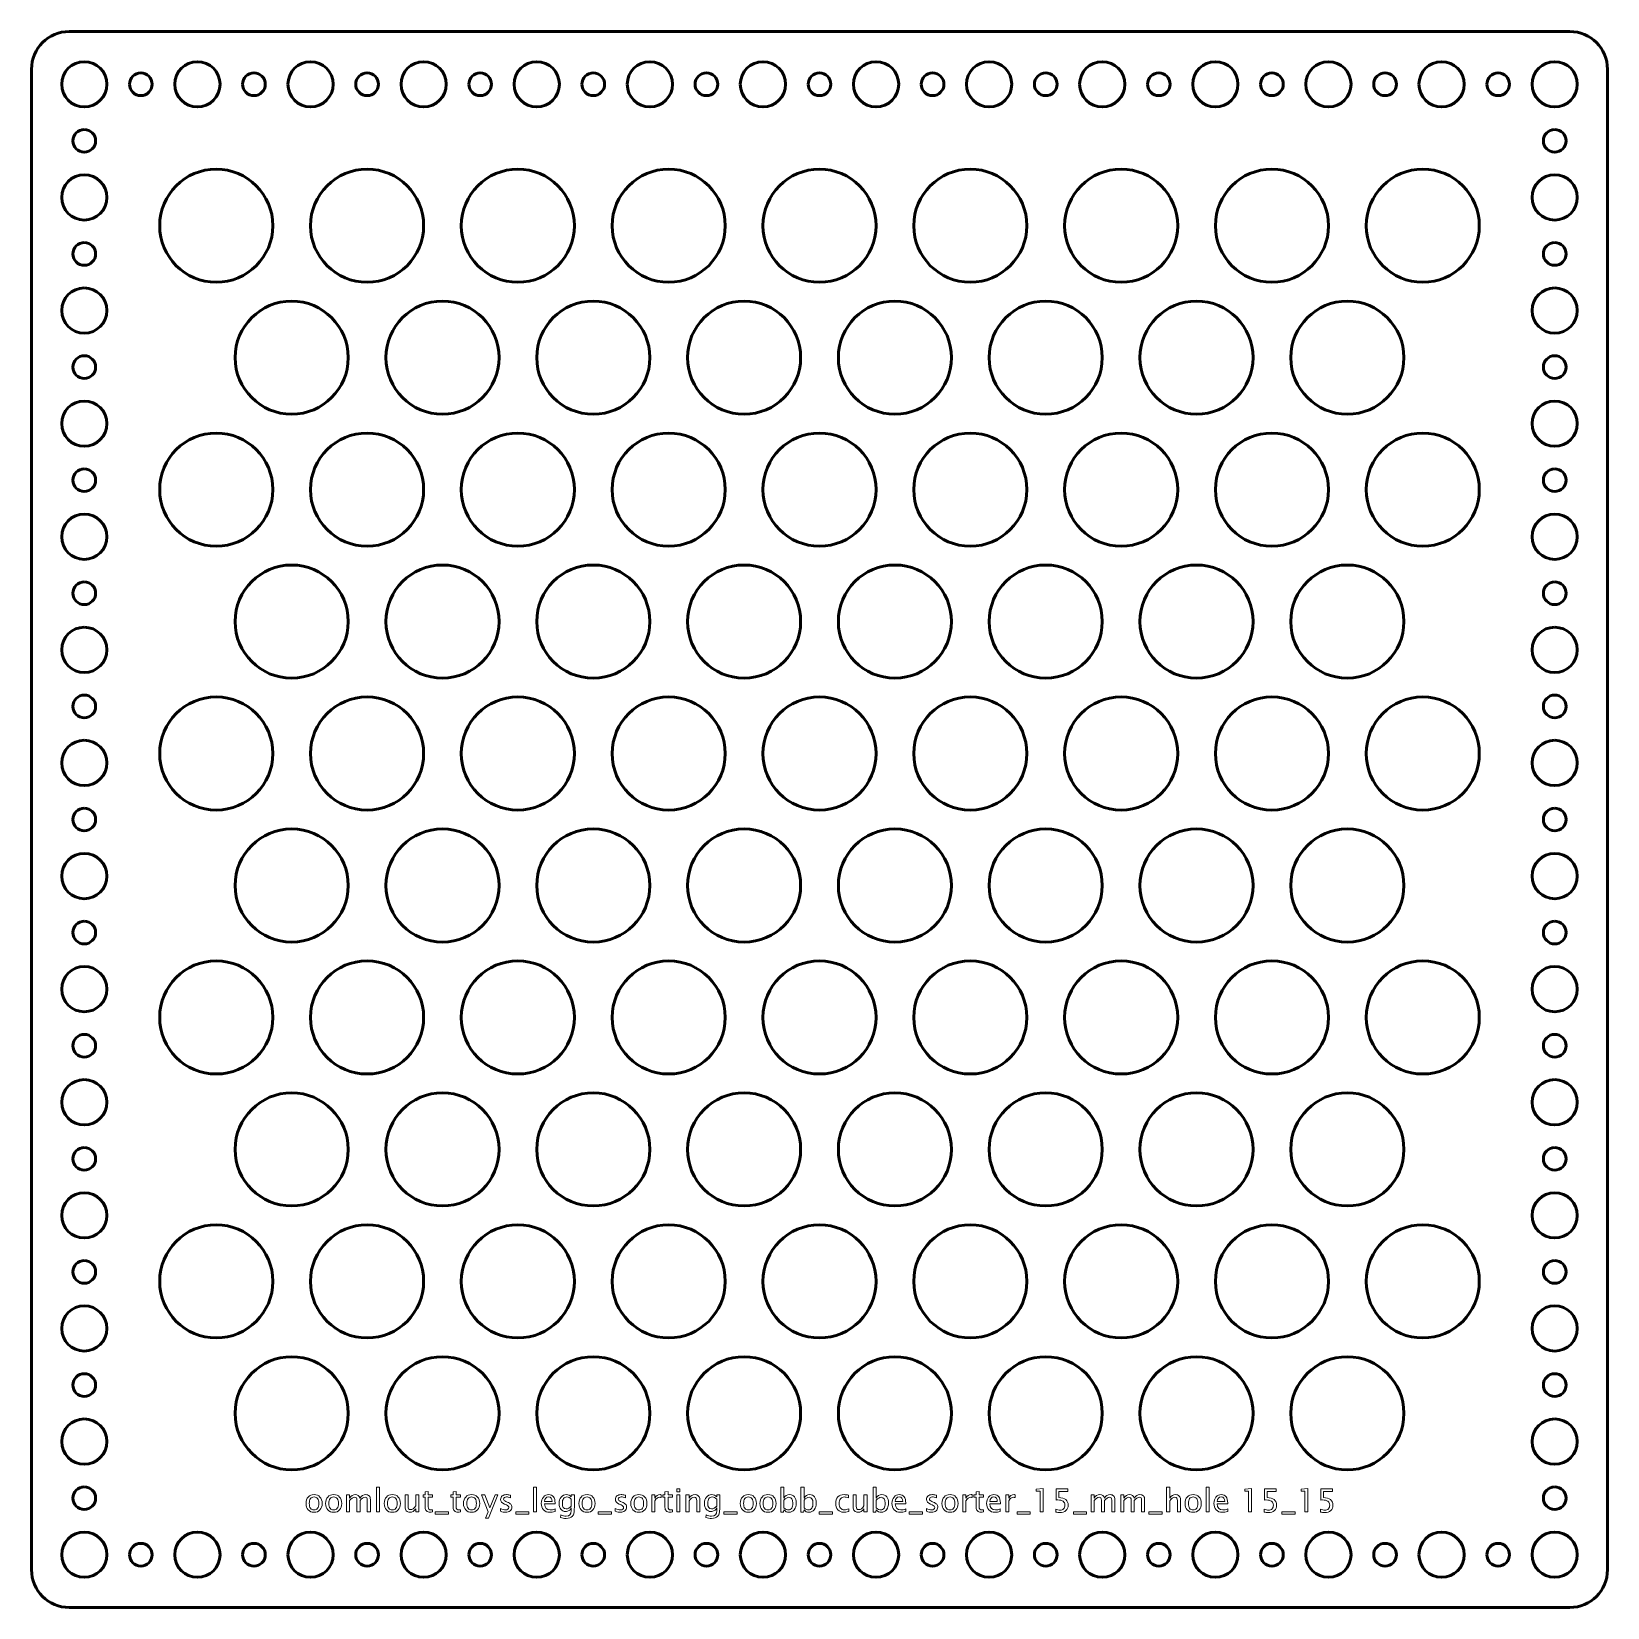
# Model space of a CAD drawing. Header units: centimetres. Extents: x -10.4 to 10.4, y -10.4 to 10.4.
import ezdxf

# ---------------------------------------------------------------- set-up
doc = ezdxf.new("R2010")
doc.units = ezdxf.units.CM
doc.header["$MEASUREMENT"] = 0
doc.layers.add('Layer 1', color=7, linetype='Continuous')

msp = doc.modelspace()

# ---------------------------------------------------------------- linework, layer by layer
at = {"layer": 'Layer 1', "lineweight": 53}
for centre, major_axis in [((-9.74999, 9.74999), (0, 0.30001)), ((-9.75, 9), (0, 0.15)), ((9.75, 9), (0, 0.15)), ((-7.99998, 7.87498), (0, 0.75002)), ((-5.99998, 7.87498), (0, 0.75002)), ((-3.99998, 7.87498), (0, 0.75002)), ((-1.99998, 7.87498), (0, 0.75002)), ((0.00002, 7.87498), (0, 0.75002)), ((2.00002, 7.87498), (0, 0.75002)), ((4.00002, 7.87498), (0, 0.75002)), ((6.00002, 7.87498), (0, 0.75002)), ((8.00002, 7.87498), (0, 0.75002)), ((-9.74999, 8.24999), (0, 0.30001)), ((9.75001, 8.24999), (0, 0.30001)), ((-9.75, 7.5), (0, 0.15)), ((9.75, 7.5), (0, 0.15)), ((-9.74999, 6.74999), (0, 0.30001)), ((9.75001, 6.74999), (0, 0.30001)), ((-6.99998, 6.12498), (0, 0.75002)), ((-4.99998, 6.12498), (0, 0.75002)), ((-2.99998, 6.12498), (0, 0.75002)), ((-0.99998, 6.12498), (0, 0.75002)), ((1.00002, 6.12498), (0, 0.75002)), ((3.00002, 6.12498), (0, 0.75002)), ((5.00002, 6.12498), (0, 0.75002)), ((7.00002, 6.12498), (0, 0.75002)), ((-9.75, 6), (0, 0.15)), ((9.75, 6), (0, 0.15)), ((-9.74999, 5.24999), (0, 0.30001)), ((9.75001, 5.24999), (0, 0.30001)), ((-7.99998, 4.37498), (0, 0.75002)), ((-5.99998, 4.37498), (0, 0.75002)), ((-3.99998, 4.37498), (0, 0.75002)), ((-1.99998, 4.37498), (0, 0.75002)), ((0.00002, 4.37498), (0, 0.75002)), ((2.00002, 4.37498), (0, 0.75002)), ((4.00002, 4.37498), (0, 0.75002)), ((6.00002, 4.37498), (0, 0.75002)), ((8.00002, 4.37498), (0, 0.75002)), ((-9.75, 4.5), (0, 0.15)), ((9.75, 4.5), (0, 0.15)), ((-9.74999, 3.74999), (0, 0.30001)), ((9.75001, 3.74999), (0, 0.30001)), ((-6.99998, 2.62498), (0, 0.75002)), ((-4.99998, 2.62498), (0, 0.75002)), ((-2.99998, 2.62498), (0, 0.75002)), ((-0.99998, 2.62498), (0, 0.75002)), ((1.00002, 2.62498), (0, 0.75002)), ((3.00002, 2.62498), (0, 0.75002)), ((5.00002, 2.62498), (0, 0.75002)), ((7.00002, 2.62498), (0, 0.75002)), ((-9.75, 3), (0, 0.15)), ((9.75, 3), (0, 0.15)), ((-9.74999, 2.24999), (0, 0.30001)), ((9.75001, 2.24999), (0, 0.30001)), ((-9.75, 1.5), (0, 0.15)), ((-7.99998, 0.87498), (0, 0.75002)), ((-5.99998, 0.87498), (0, 0.75002)), ((-3.99998, 0.87498), (0, 0.75002)), ((-1.99998, 0.87498), (0, 0.75002)), ((0.00002, 0.87498), (0, 0.75002)), ((2.00002, 0.87498), (0, 0.75002)), ((4.00002, 0.87498), (0, 0.75002)), ((6.00002, 0.87498), (0, 0.75002)), ((8.00002, 0.87498), (0, 0.75002)), ((9.75, 1.5), (0, 0.15)), ((-9.74999, 0.74999), (0, 0.30001)), ((9.75001, 0.74999), (0, 0.30001)), ((-9.75, 0), (0, 0.15)), ((9.75, 0), (0, 0.15)), ((-6.99998, -0.87502), (0, 0.75002)), ((-4.99998, -0.87502), (0, 0.75002)), ((-2.99998, -0.87502), (0, 0.75002)), ((-0.99998, -0.87502), (0, 0.75002)), ((1.00002, -0.87502), (0, 0.75002)), ((3.00002, -0.87502), (0, 0.75002)), ((5.00002, -0.87502), (0, 0.75002)), ((7.00002, -0.87502), (0, 0.75002)), ((-9.74999, -0.75001), (0, 0.30001)), ((9.75001, -0.75001), (0, 0.30001)), ((-9.75, -1.5), (0, 0.15)), ((9.75, -1.5), (0, 0.15)), ((-7.99998, -2.62502), (0, 0.75002)), ((-5.99998, -2.62502), (0, 0.75002)), ((-3.99998, -2.62502), (0, 0.75002)), ((-1.99998, -2.62502), (0, 0.75002)), ((0.00002, -2.62502), (0, 0.75002)), ((2.00002, -2.62502), (0, 0.75002)), ((4.00002, -2.62502), (0, 0.75002)), ((6.00002, -2.62502), (0, 0.75002)), ((8.00002, -2.62502), (0, 0.75002)), ((-9.74999, -2.25001), (0, 0.30001)), ((9.75001, -2.25001), (0, 0.30001)), ((-9.75, -3), (0, 0.15)), ((9.75, -3), (0, 0.15)), ((-9.74999, -3.75001), (0, 0.30001)), ((9.75001, -3.75001), (0, 0.30001)), ((-6.99998, -4.37502), (0, 0.75002)), ((-4.99998, -4.37502), (0, 0.75002)), ((-2.99998, -4.37502), (0, 0.75002)), ((-0.99998, -4.37502), (0, 0.75002)), ((1.00002, -4.37502), (0, 0.75002)), ((3.00002, -4.37502), (0, 0.75002)), ((5.00002, -4.37502), (0, 0.75002)), ((7.00002, -4.37502), (0, 0.75002)), ((-9.75, -4.5), (0, 0.15)), ((9.75, -4.5), (0, 0.15)), ((-9.74999, -5.25001), (0, 0.30001)), ((9.75001, -5.25001), (0, 0.30001)), ((-7.99998, -6.12502), (0, 0.75002)), ((-5.99998, -6.12502), (0, 0.75002)), ((-3.99998, -6.12502), (0, 0.75002)), ((-1.99998, -6.12502), (0, 0.75002)), ((0.00002, -6.12502), (0, 0.75002)), ((2.00002, -6.12502), (0, 0.75002)), ((4.00002, -6.12502), (0, 0.75002)), ((6.00002, -6.12502), (0, 0.75002)), ((8.00002, -6.12502), (0, 0.75002)), ((-9.75, -6), (0, 0.15)), ((9.75, -6), (0, 0.15)), ((-9.74999, -6.75001), (0, 0.30001)), ((9.75001, -6.75001), (0, 0.30001)), ((-6.99998, -7.87502), (0, 0.75002)), ((-4.99998, -7.87502), (0, 0.75002)), ((-2.99998, -7.87502), (0, 0.75002)), ((-0.99998, -7.87502), (0, 0.75002)), ((1.00002, -7.87502), (0, 0.75002)), ((3.00002, -7.87502), (0, 0.75002)), ((5.00002, -7.87502), (0, 0.75002)), ((7.00002, -7.87502), (0, 0.75002)), ((-9.75, -7.5), (0, 0.15)), ((9.75, -7.5), (0, 0.15)), ((-9.74999, -8.25001), (0, 0.30001)), ((9.75001, -8.25001), (0, 0.30001)), ((-9.75, -9), (0, 0.15)), ((9.75, -9), (0, 0.15)), ((-9.74999, -9.75001), (0, 0.30001))]:
    msp.add_ellipse(centre, major_axis=major_axis, ratio=1, dxfattribs=at)
for points, knots in [([(-10.45, -9.95), (-10.45, -9.95), (-10.45, 9.95), (-10.45, 9.95), (-10.45, 9.95), (-10.45, 10.22614), (-10.22614, 10.45), (-9.95, 10.45), (-9.95, 10.45), (-9.95, 10.45), (9.95, 10.45), (9.95, 10.45), (9.95, 10.45), (10.22614, 10.45), (10.45, 10.22614), (10.45, 9.95), (10.45, 9.95), (10.45, 9.95), (10.45, -9.95), (10.45, -9.95), (10.45, -9.95), (10.45, -10.22614), (10.22614, -10.45), (9.95, -10.45), (9.95, -10.45), (9.95, -10.45), (-9.95, -10.45), (-9.95, -10.45), (-9.95, -10.45), (-10.22614, -10.45), (-10.45, -10.22614), (-10.45, -9.95)], [0, 0, 0, 0, 0.11111111, 0.11111111, 0.11111111, 0.11111111, 0.22222222, 0.22222222, 0.22222222, 0.22222222, 0.33333333, 0.33333333, 0.33333333, 0.33333333, 0.44444444, 0.44444444, 0.44444444, 0.44444444, 0.55555556, 0.55555556, 0.55555556, 0.55555556, 0.66666667, 0.66666667, 0.66666667, 0.66666667, 0.77777778, 0.77777778, 0.77777778, 0.77777778, 1, 1, 1, 1]), ([(-8.55, 9.75), (-8.55, 9.91569), (-8.41569, 10.05), (-8.25, 10.05), (-8.25, 10.05), (-8.08431, 10.05), (-7.95, 9.91569), (-7.95, 9.75), (-7.95, 9.75), (-7.95, 9.58431), (-8.08431, 9.45), (-8.25, 9.45), (-8.25, 9.45), (-8.41569, 9.45), (-8.55, 9.58431), (-8.55, 9.75)], [0, 0, 0, 0, 0.2, 0.2, 0.2, 0.2, 0.4, 0.4, 0.4, 0.4, 0.6, 0.6, 0.6, 0.6, 1, 1, 1, 1]), ([(-7.05, 9.75), (-7.05, 9.91569), (-6.91569, 10.05), (-6.75, 10.05), (-6.75, 10.05), (-6.58431, 10.05), (-6.45, 9.91569), (-6.45, 9.75), (-6.45, 9.75), (-6.45, 9.58431), (-6.58431, 9.45), (-6.75, 9.45), (-6.75, 9.45), (-6.91569, 9.45), (-7.05, 9.58431), (-7.05, 9.75)], [0, 0, 0, 0, 0.2, 0.2, 0.2, 0.2, 0.4, 0.4, 0.4, 0.4, 0.6, 0.6, 0.6, 0.6, 1, 1, 1, 1]), ([(-5.55, 9.75), (-5.55, 9.91569), (-5.41569, 10.05), (-5.25, 10.05), (-5.25, 10.05), (-5.08431, 10.05), (-4.95, 9.91569), (-4.95, 9.75), (-4.95, 9.75), (-4.95, 9.58431), (-5.08431, 9.45), (-5.25, 9.45), (-5.25, 9.45), (-5.41569, 9.45), (-5.55, 9.58431), (-5.55, 9.75)], [0, 0, 0, 0, 0.2, 0.2, 0.2, 0.2, 0.4, 0.4, 0.4, 0.4, 0.6, 0.6, 0.6, 0.6, 1, 1, 1, 1]), ([(-4.05, 9.75), (-4.05, 9.91569), (-3.91569, 10.05), (-3.75, 10.05), (-3.75, 10.05), (-3.58431, 10.05), (-3.45, 9.91569), (-3.45, 9.75), (-3.45, 9.75), (-3.45, 9.58431), (-3.58431, 9.45), (-3.75, 9.45), (-3.75, 9.45), (-3.91569, 9.45), (-4.05, 9.58431), (-4.05, 9.75)], [0, 0, 0, 0, 0.2, 0.2, 0.2, 0.2, 0.4, 0.4, 0.4, 0.4, 0.6, 0.6, 0.6, 0.6, 1, 1, 1, 1]), ([(-2.55, 9.75), (-2.55, 9.91569), (-2.41569, 10.05), (-2.25, 10.05), (-2.25, 10.05), (-2.08431, 10.05), (-1.95, 9.91569), (-1.95, 9.75), (-1.95, 9.75), (-1.95, 9.58431), (-2.08431, 9.45), (-2.25, 9.45), (-2.25, 9.45), (-2.41569, 9.45), (-2.55, 9.58431), (-2.55, 9.75)], [0, 0, 0, 0, 0.2, 0.2, 0.2, 0.2, 0.4, 0.4, 0.4, 0.4, 0.6, 0.6, 0.6, 0.6, 1, 1, 1, 1]), ([(-1.05, 9.75), (-1.05, 9.91569), (-0.91569, 10.05), (-0.75, 10.05), (-0.75, 10.05), (-0.58431, 10.05), (-0.45, 9.91569), (-0.45, 9.75), (-0.45, 9.75), (-0.45, 9.58431), (-0.58431, 9.45), (-0.75, 9.45), (-0.75, 9.45), (-0.91569, 9.45), (-1.05, 9.58431), (-1.05, 9.75)], [0, 0, 0, 0, 0.2, 0.2, 0.2, 0.2, 0.4, 0.4, 0.4, 0.4, 0.6, 0.6, 0.6, 0.6, 1, 1, 1, 1]), ([(0.45, 9.75), (0.45, 9.91569), (0.58431, 10.05), (0.75, 10.05), (0.75, 10.05), (0.91569, 10.05), (1.05, 9.91569), (1.05, 9.75), (1.05, 9.75), (1.05, 9.58431), (0.91569, 9.45), (0.75, 9.45), (0.75, 9.45), (0.58431, 9.45), (0.45, 9.58431), (0.45, 9.75)], [0, 0, 0, 0, 0.2, 0.2, 0.2, 0.2, 0.4, 0.4, 0.4, 0.4, 0.6, 0.6, 0.6, 0.6, 1, 1, 1, 1]), ([(1.95, 9.75), (1.95, 9.91569), (2.08431, 10.05), (2.25, 10.05), (2.25, 10.05), (2.41569, 10.05), (2.55, 9.91569), (2.55, 9.75), (2.55, 9.75), (2.55, 9.58431), (2.41569, 9.45), (2.25, 9.45), (2.25, 9.45), (2.08431, 9.45), (1.95, 9.58431), (1.95, 9.75)], [0, 0, 0, 0, 0.2, 0.2, 0.2, 0.2, 0.4, 0.4, 0.4, 0.4, 0.6, 0.6, 0.6, 0.6, 1, 1, 1, 1]), ([(3.45, 9.75), (3.45, 9.91569), (3.58431, 10.05), (3.75, 10.05), (3.75, 10.05), (3.91569, 10.05), (4.05, 9.91569), (4.05, 9.75), (4.05, 9.75), (4.05, 9.58431), (3.91569, 9.45), (3.75, 9.45), (3.75, 9.45), (3.58431, 9.45), (3.45, 9.58431), (3.45, 9.75)], [0, 0, 0, 0, 0.2, 0.2, 0.2, 0.2, 0.4, 0.4, 0.4, 0.4, 0.6, 0.6, 0.6, 0.6, 1, 1, 1, 1]), ([(4.95, 9.75), (4.95, 9.91569), (5.08431, 10.05), (5.25, 10.05), (5.25, 10.05), (5.41569, 10.05), (5.55, 9.91569), (5.55, 9.75), (5.55, 9.75), (5.55, 9.58431), (5.41569, 9.45), (5.25, 9.45), (5.25, 9.45), (5.08431, 9.45), (4.95, 9.58431), (4.95, 9.75)], [0, 0, 0, 0, 0.2, 0.2, 0.2, 0.2, 0.4, 0.4, 0.4, 0.4, 0.6, 0.6, 0.6, 0.6, 1, 1, 1, 1]), ([(6.45, 9.75), (6.45, 9.91569), (6.58431, 10.05), (6.75, 10.05), (6.75, 10.05), (6.91569, 10.05), (7.05, 9.91569), (7.05, 9.75), (7.05, 9.75), (7.05, 9.58431), (6.91569, 9.45), (6.75, 9.45), (6.75, 9.45), (6.58431, 9.45), (6.45, 9.58431), (6.45, 9.75)], [0, 0, 0, 0, 0.2, 0.2, 0.2, 0.2, 0.4, 0.4, 0.4, 0.4, 0.6, 0.6, 0.6, 0.6, 1, 1, 1, 1]), ([(7.95, 9.75), (7.95, 9.91569), (8.08431, 10.05), (8.25, 10.05), (8.25, 10.05), (8.41569, 10.05), (8.55, 9.91569), (8.55, 9.75), (8.55, 9.75), (8.55, 9.58431), (8.41569, 9.45), (8.25, 9.45), (8.25, 9.45), (8.08431, 9.45), (7.95, 9.58431), (7.95, 9.75)], [0, 0, 0, 0, 0.2, 0.2, 0.2, 0.2, 0.4, 0.4, 0.4, 0.4, 0.6, 0.6, 0.6, 0.6, 1, 1, 1, 1]), ([(9.45, 9.75), (9.45, 9.91569), (9.58431, 10.05), (9.75, 10.05), (9.75, 10.05), (9.91569, 10.05), (10.05, 9.91569), (10.05, 9.75), (10.05, 9.75), (10.05, 9.58431), (9.91569, 9.45), (9.75, 9.45), (9.75, 9.45), (9.58431, 9.45), (9.45, 9.58431), (9.45, 9.75)], [0, 0, 0, 0, 0.2, 0.2, 0.2, 0.2, 0.4, 0.4, 0.4, 0.4, 0.6, 0.6, 0.6, 0.6, 1, 1, 1, 1]), ([(-9.15, 9.75), (-9.15, 9.83284), (-9.08284, 9.9), (-9, 9.9), (-9, 9.9), (-8.91716, 9.9), (-8.85, 9.83284), (-8.85, 9.75), (-8.85, 9.75), (-8.85, 9.66716), (-8.91716, 9.6), (-9, 9.6), (-9, 9.6), (-9.08284, 9.6), (-9.15, 9.66716), (-9.15, 9.75)], [0, 0, 0, 0, 0.2, 0.2, 0.2, 0.2, 0.4, 0.4, 0.4, 0.4, 0.6, 0.6, 0.6, 0.6, 1, 1, 1, 1]), ([(-7.65, 9.75), (-7.65, 9.83284), (-7.58284, 9.9), (-7.5, 9.9), (-7.5, 9.9), (-7.41716, 9.9), (-7.35, 9.83284), (-7.35, 9.75), (-7.35, 9.75), (-7.35, 9.66716), (-7.41716, 9.6), (-7.5, 9.6), (-7.5, 9.6), (-7.58284, 9.6), (-7.65, 9.66716), (-7.65, 9.75)], [0, 0, 0, 0, 0.2, 0.2, 0.2, 0.2, 0.4, 0.4, 0.4, 0.4, 0.6, 0.6, 0.6, 0.6, 1, 1, 1, 1]), ([(-6.15, 9.75), (-6.15, 9.83284), (-6.08284, 9.9), (-6, 9.9), (-6, 9.9), (-5.91716, 9.9), (-5.85, 9.83284), (-5.85, 9.75), (-5.85, 9.75), (-5.85, 9.66716), (-5.91716, 9.6), (-6, 9.6), (-6, 9.6), (-6.08284, 9.6), (-6.15, 9.66716), (-6.15, 9.75)], [0, 0, 0, 0, 0.2, 0.2, 0.2, 0.2, 0.4, 0.4, 0.4, 0.4, 0.6, 0.6, 0.6, 0.6, 1, 1, 1, 1]), ([(-4.65, 9.75), (-4.65, 9.83284), (-4.58284, 9.9), (-4.5, 9.9), (-4.5, 9.9), (-4.41716, 9.9), (-4.35, 9.83284), (-4.35, 9.75), (-4.35, 9.75), (-4.35, 9.66716), (-4.41716, 9.6), (-4.5, 9.6), (-4.5, 9.6), (-4.58284, 9.6), (-4.65, 9.66716), (-4.65, 9.75)], [0, 0, 0, 0, 0.2, 0.2, 0.2, 0.2, 0.4, 0.4, 0.4, 0.4, 0.6, 0.6, 0.6, 0.6, 1, 1, 1, 1]), ([(-3.15, 9.75), (-3.15, 9.83284), (-3.08284, 9.9), (-3, 9.9), (-3, 9.9), (-2.91716, 9.9), (-2.85, 9.83284), (-2.85, 9.75), (-2.85, 9.75), (-2.85, 9.66716), (-2.91716, 9.6), (-3, 9.6), (-3, 9.6), (-3.08284, 9.6), (-3.15, 9.66716), (-3.15, 9.75)], [0, 0, 0, 0, 0.2, 0.2, 0.2, 0.2, 0.4, 0.4, 0.4, 0.4, 0.6, 0.6, 0.6, 0.6, 1, 1, 1, 1]), ([(-1.65, 9.75), (-1.65, 9.83284), (-1.58284, 9.9), (-1.5, 9.9), (-1.5, 9.9), (-1.41716, 9.9), (-1.35, 9.83284), (-1.35, 9.75), (-1.35, 9.75), (-1.35, 9.66716), (-1.41716, 9.6), (-1.5, 9.6), (-1.5, 9.6), (-1.58284, 9.6), (-1.65, 9.66716), (-1.65, 9.75)], [0, 0, 0, 0, 0.2, 0.2, 0.2, 0.2, 0.4, 0.4, 0.4, 0.4, 0.6, 0.6, 0.6, 0.6, 1, 1, 1, 1]), ([(-0.15, 9.75), (-0.15, 9.83284), (-0.08284, 9.9), (0, 9.9), (0, 9.9), (0.08284, 9.9), (0.15, 9.83284), (0.15, 9.75), (0.15, 9.75), (0.15, 9.66716), (0.08284, 9.6), (0, 9.6), (0, 9.6), (-0.08284, 9.6), (-0.15, 9.66716), (-0.15, 9.75)], [0, 0, 0, 0, 0.2, 0.2, 0.2, 0.2, 0.4, 0.4, 0.4, 0.4, 0.6, 0.6, 0.6, 0.6, 1, 1, 1, 1]), ([(1.35, 9.75), (1.35, 9.83284), (1.41716, 9.9), (1.5, 9.9), (1.5, 9.9), (1.58284, 9.9), (1.65, 9.83284), (1.65, 9.75), (1.65, 9.75), (1.65, 9.66716), (1.58284, 9.6), (1.5, 9.6), (1.5, 9.6), (1.41716, 9.6), (1.35, 9.66716), (1.35, 9.75)], [0, 0, 0, 0, 0.2, 0.2, 0.2, 0.2, 0.4, 0.4, 0.4, 0.4, 0.6, 0.6, 0.6, 0.6, 1, 1, 1, 1]), ([(2.85, 9.75), (2.85, 9.83284), (2.91716, 9.9), (3, 9.9), (3, 9.9), (3.08284, 9.9), (3.15, 9.83284), (3.15, 9.75), (3.15, 9.75), (3.15, 9.66716), (3.08284, 9.6), (3, 9.6), (3, 9.6), (2.91716, 9.6), (2.85, 9.66716), (2.85, 9.75)], [0, 0, 0, 0, 0.2, 0.2, 0.2, 0.2, 0.4, 0.4, 0.4, 0.4, 0.6, 0.6, 0.6, 0.6, 1, 1, 1, 1]), ([(4.35, 9.75), (4.35, 9.83284), (4.41716, 9.9), (4.5, 9.9), (4.5, 9.9), (4.58284, 9.9), (4.65, 9.83284), (4.65, 9.75), (4.65, 9.75), (4.65, 9.66716), (4.58284, 9.6), (4.5, 9.6), (4.5, 9.6), (4.41716, 9.6), (4.35, 9.66716), (4.35, 9.75)], [0, 0, 0, 0, 0.2, 0.2, 0.2, 0.2, 0.4, 0.4, 0.4, 0.4, 0.6, 0.6, 0.6, 0.6, 1, 1, 1, 1]), ([(5.85, 9.75), (5.85, 9.83284), (5.91716, 9.9), (6, 9.9), (6, 9.9), (6.08284, 9.9), (6.15, 9.83284), (6.15, 9.75), (6.15, 9.75), (6.15, 9.66716), (6.08284, 9.6), (6, 9.6), (6, 9.6), (5.91716, 9.6), (5.85, 9.66716), (5.85, 9.75)], [0, 0, 0, 0, 0.2, 0.2, 0.2, 0.2, 0.4, 0.4, 0.4, 0.4, 0.6, 0.6, 0.6, 0.6, 1, 1, 1, 1]), ([(7.35, 9.75), (7.35, 9.83284), (7.41716, 9.9), (7.5, 9.9), (7.5, 9.9), (7.58284, 9.9), (7.65, 9.83284), (7.65, 9.75), (7.65, 9.75), (7.65, 9.66716), (7.58284, 9.6), (7.5, 9.6), (7.5, 9.6), (7.41716, 9.6), (7.35, 9.66716), (7.35, 9.75)], [0, 0, 0, 0, 0.2, 0.2, 0.2, 0.2, 0.4, 0.4, 0.4, 0.4, 0.6, 0.6, 0.6, 0.6, 1, 1, 1, 1]), ([(8.85, 9.75), (8.85, 9.83284), (8.91716, 9.9), (9, 9.9), (9, 9.9), (9.08284, 9.9), (9.15, 9.83284), (9.15, 9.75), (9.15, 9.75), (9.15, 9.66716), (9.08284, 9.6), (9, 9.6), (9, 9.6), (8.91716, 9.6), (8.85, 9.66716), (8.85, 9.75)], [0, 0, 0, 0, 0.2, 0.2, 0.2, 0.2, 0.4, 0.4, 0.4, 0.4, 0.6, 0.6, 0.6, 0.6, 1, 1, 1, 1]), ([(-9.15, -9.75), (-9.15, -9.66716), (-9.08284, -9.6), (-9, -9.6), (-9, -9.6), (-8.91716, -9.6), (-8.85, -9.66716), (-8.85, -9.75), (-8.85, -9.75), (-8.85, -9.83284), (-8.91716, -9.9), (-9, -9.9), (-9, -9.9), (-9.08284, -9.9), (-9.15, -9.83284), (-9.15, -9.75)], [0, 0, 0, 0, 0.2, 0.2, 0.2, 0.2, 0.4, 0.4, 0.4, 0.4, 0.6, 0.6, 0.6, 0.6, 1, 1, 1, 1]), ([(-8.55, -9.75), (-8.55, -9.58431), (-8.41569, -9.45), (-8.25, -9.45), (-8.25, -9.45), (-8.08431, -9.45), (-7.95, -9.58431), (-7.95, -9.75), (-7.95, -9.75), (-7.95, -9.91569), (-8.08431, -10.05), (-8.25, -10.05), (-8.25, -10.05), (-8.41569, -10.05), (-8.55, -9.91569), (-8.55, -9.75)], [0, 0, 0, 0, 0.2, 0.2, 0.2, 0.2, 0.4, 0.4, 0.4, 0.4, 0.6, 0.6, 0.6, 0.6, 1, 1, 1, 1]), ([(-7.65, -9.75), (-7.65, -9.66716), (-7.58284, -9.6), (-7.5, -9.6), (-7.5, -9.6), (-7.41716, -9.6), (-7.35, -9.66716), (-7.35, -9.75), (-7.35, -9.75), (-7.35, -9.83284), (-7.41716, -9.9), (-7.5, -9.9), (-7.5, -9.9), (-7.58284, -9.9), (-7.65, -9.83284), (-7.65, -9.75)], [0, 0, 0, 0, 0.2, 0.2, 0.2, 0.2, 0.4, 0.4, 0.4, 0.4, 0.6, 0.6, 0.6, 0.6, 1, 1, 1, 1]), ([(-7.05, -9.75), (-7.05, -9.58431), (-6.91569, -9.45), (-6.75, -9.45), (-6.75, -9.45), (-6.58431, -9.45), (-6.45, -9.58431), (-6.45, -9.75), (-6.45, -9.75), (-6.45, -9.91569), (-6.58431, -10.05), (-6.75, -10.05), (-6.75, -10.05), (-6.91569, -10.05), (-7.05, -9.91569), (-7.05, -9.75)], [0, 0, 0, 0, 0.2, 0.2, 0.2, 0.2, 0.4, 0.4, 0.4, 0.4, 0.6, 0.6, 0.6, 0.6, 1, 1, 1, 1]), ([(-6.15, -9.75), (-6.15, -9.66716), (-6.08284, -9.6), (-6, -9.6), (-6, -9.6), (-5.91716, -9.6), (-5.85, -9.66716), (-5.85, -9.75), (-5.85, -9.75), (-5.85, -9.83284), (-5.91716, -9.9), (-6, -9.9), (-6, -9.9), (-6.08284, -9.9), (-6.15, -9.83284), (-6.15, -9.75)], [0, 0, 0, 0, 0.2, 0.2, 0.2, 0.2, 0.4, 0.4, 0.4, 0.4, 0.6, 0.6, 0.6, 0.6, 1, 1, 1, 1]), ([(-5.55, -9.75), (-5.55, -9.58431), (-5.41569, -9.45), (-5.25, -9.45), (-5.25, -9.45), (-5.08431, -9.45), (-4.95, -9.58431), (-4.95, -9.75), (-4.95, -9.75), (-4.95, -9.91569), (-5.08431, -10.05), (-5.25, -10.05), (-5.25, -10.05), (-5.41569, -10.05), (-5.55, -9.91569), (-5.55, -9.75)], [0, 0, 0, 0, 0.2, 0.2, 0.2, 0.2, 0.4, 0.4, 0.4, 0.4, 0.6, 0.6, 0.6, 0.6, 1, 1, 1, 1]), ([(-4.65, -9.75), (-4.65, -9.66716), (-4.58284, -9.6), (-4.5, -9.6), (-4.5, -9.6), (-4.41716, -9.6), (-4.35, -9.66716), (-4.35, -9.75), (-4.35, -9.75), (-4.35, -9.83284), (-4.41716, -9.9), (-4.5, -9.9), (-4.5, -9.9), (-4.58284, -9.9), (-4.65, -9.83284), (-4.65, -9.75)], [0, 0, 0, 0, 0.2, 0.2, 0.2, 0.2, 0.4, 0.4, 0.4, 0.4, 0.6, 0.6, 0.6, 0.6, 1, 1, 1, 1]), ([(-4.05, -9.75), (-4.05, -9.58431), (-3.91569, -9.45), (-3.75, -9.45), (-3.75, -9.45), (-3.58431, -9.45), (-3.45, -9.58431), (-3.45, -9.75), (-3.45, -9.75), (-3.45, -9.91569), (-3.58431, -10.05), (-3.75, -10.05), (-3.75, -10.05), (-3.91569, -10.05), (-4.05, -9.91569), (-4.05, -9.75)], [0, 0, 0, 0, 0.2, 0.2, 0.2, 0.2, 0.4, 0.4, 0.4, 0.4, 0.6, 0.6, 0.6, 0.6, 1, 1, 1, 1]), ([(-3.15, -9.75), (-3.15, -9.66716), (-3.08284, -9.6), (-3, -9.6), (-3, -9.6), (-2.91716, -9.6), (-2.85, -9.66716), (-2.85, -9.75), (-2.85, -9.75), (-2.85, -9.83284), (-2.91716, -9.9), (-3, -9.9), (-3, -9.9), (-3.08284, -9.9), (-3.15, -9.83284), (-3.15, -9.75)], [0, 0, 0, 0, 0.2, 0.2, 0.2, 0.2, 0.4, 0.4, 0.4, 0.4, 0.6, 0.6, 0.6, 0.6, 1, 1, 1, 1]), ([(-2.55, -9.75), (-2.55, -9.58431), (-2.41569, -9.45), (-2.25, -9.45), (-2.25, -9.45), (-2.08431, -9.45), (-1.95, -9.58431), (-1.95, -9.75), (-1.95, -9.75), (-1.95, -9.91569), (-2.08431, -10.05), (-2.25, -10.05), (-2.25, -10.05), (-2.41569, -10.05), (-2.55, -9.91569), (-2.55, -9.75)], [0, 0, 0, 0, 0.2, 0.2, 0.2, 0.2, 0.4, 0.4, 0.4, 0.4, 0.6, 0.6, 0.6, 0.6, 1, 1, 1, 1]), ([(-1.65, -9.75), (-1.65, -9.66716), (-1.58284, -9.6), (-1.5, -9.6), (-1.5, -9.6), (-1.41716, -9.6), (-1.35, -9.66716), (-1.35, -9.75), (-1.35, -9.75), (-1.35, -9.83284), (-1.41716, -9.9), (-1.5, -9.9), (-1.5, -9.9), (-1.58284, -9.9), (-1.65, -9.83284), (-1.65, -9.75)], [0, 0, 0, 0, 0.2, 0.2, 0.2, 0.2, 0.4, 0.4, 0.4, 0.4, 0.6, 0.6, 0.6, 0.6, 1, 1, 1, 1]), ([(-1.05, -9.75), (-1.05, -9.58431), (-0.91569, -9.45), (-0.75, -9.45), (-0.75, -9.45), (-0.58431, -9.45), (-0.45, -9.58431), (-0.45, -9.75), (-0.45, -9.75), (-0.45, -9.91569), (-0.58431, -10.05), (-0.75, -10.05), (-0.75, -10.05), (-0.91569, -10.05), (-1.05, -9.91569), (-1.05, -9.75)], [0, 0, 0, 0, 0.2, 0.2, 0.2, 0.2, 0.4, 0.4, 0.4, 0.4, 0.6, 0.6, 0.6, 0.6, 1, 1, 1, 1]), ([(-0.15, -9.75), (-0.15, -9.66716), (-0.08284, -9.6), (0, -9.6), (0, -9.6), (0.08284, -9.6), (0.15, -9.66716), (0.15, -9.75), (0.15, -9.75), (0.15, -9.83284), (0.08284, -9.9), (0, -9.9), (0, -9.9), (-0.08284, -9.9), (-0.15, -9.83284), (-0.15, -9.75)], [0, 0, 0, 0, 0.2, 0.2, 0.2, 0.2, 0.4, 0.4, 0.4, 0.4, 0.6, 0.6, 0.6, 0.6, 1, 1, 1, 1]), ([(0.45, -9.75), (0.45, -9.58431), (0.58431, -9.45), (0.75, -9.45), (0.75, -9.45), (0.91569, -9.45), (1.05, -9.58431), (1.05, -9.75), (1.05, -9.75), (1.05, -9.91569), (0.91569, -10.05), (0.75, -10.05), (0.75, -10.05), (0.58431, -10.05), (0.45, -9.91569), (0.45, -9.75)], [0, 0, 0, 0, 0.2, 0.2, 0.2, 0.2, 0.4, 0.4, 0.4, 0.4, 0.6, 0.6, 0.6, 0.6, 1, 1, 1, 1]), ([(1.35, -9.75), (1.35, -9.66716), (1.41716, -9.6), (1.5, -9.6), (1.5, -9.6), (1.58284, -9.6), (1.65, -9.66716), (1.65, -9.75), (1.65, -9.75), (1.65, -9.83284), (1.58284, -9.9), (1.5, -9.9), (1.5, -9.9), (1.41716, -9.9), (1.35, -9.83284), (1.35, -9.75)], [0, 0, 0, 0, 0.2, 0.2, 0.2, 0.2, 0.4, 0.4, 0.4, 0.4, 0.6, 0.6, 0.6, 0.6, 1, 1, 1, 1]), ([(1.95, -9.75), (1.95, -9.58431), (2.08431, -9.45), (2.25, -9.45), (2.25, -9.45), (2.41569, -9.45), (2.55, -9.58431), (2.55, -9.75), (2.55, -9.75), (2.55, -9.91569), (2.41569, -10.05), (2.25, -10.05), (2.25, -10.05), (2.08431, -10.05), (1.95, -9.91569), (1.95, -9.75)], [0, 0, 0, 0, 0.2, 0.2, 0.2, 0.2, 0.4, 0.4, 0.4, 0.4, 0.6, 0.6, 0.6, 0.6, 1, 1, 1, 1]), ([(2.85, -9.75), (2.85, -9.66716), (2.91716, -9.6), (3, -9.6), (3, -9.6), (3.08284, -9.6), (3.15, -9.66716), (3.15, -9.75), (3.15, -9.75), (3.15, -9.83284), (3.08284, -9.9), (3, -9.9), (3, -9.9), (2.91716, -9.9), (2.85, -9.83284), (2.85, -9.75)], [0, 0, 0, 0, 0.2, 0.2, 0.2, 0.2, 0.4, 0.4, 0.4, 0.4, 0.6, 0.6, 0.6, 0.6, 1, 1, 1, 1]), ([(3.45, -9.75), (3.45, -9.58431), (3.58431, -9.45), (3.75, -9.45), (3.75, -9.45), (3.91569, -9.45), (4.05, -9.58431), (4.05, -9.75), (4.05, -9.75), (4.05, -9.91569), (3.91569, -10.05), (3.75, -10.05), (3.75, -10.05), (3.58431, -10.05), (3.45, -9.91569), (3.45, -9.75)], [0, 0, 0, 0, 0.2, 0.2, 0.2, 0.2, 0.4, 0.4, 0.4, 0.4, 0.6, 0.6, 0.6, 0.6, 1, 1, 1, 1]), ([(4.35, -9.75), (4.35, -9.66716), (4.41716, -9.6), (4.5, -9.6), (4.5, -9.6), (4.58284, -9.6), (4.65, -9.66716), (4.65, -9.75), (4.65, -9.75), (4.65, -9.83284), (4.58284, -9.9), (4.5, -9.9), (4.5, -9.9), (4.41716, -9.9), (4.35, -9.83284), (4.35, -9.75)], [0, 0, 0, 0, 0.2, 0.2, 0.2, 0.2, 0.4, 0.4, 0.4, 0.4, 0.6, 0.6, 0.6, 0.6, 1, 1, 1, 1]), ([(4.95, -9.75), (4.95, -9.58431), (5.08431, -9.45), (5.25, -9.45), (5.25, -9.45), (5.41569, -9.45), (5.55, -9.58431), (5.55, -9.75), (5.55, -9.75), (5.55, -9.91569), (5.41569, -10.05), (5.25, -10.05), (5.25, -10.05), (5.08431, -10.05), (4.95, -9.91569), (4.95, -9.75)], [0, 0, 0, 0, 0.2, 0.2, 0.2, 0.2, 0.4, 0.4, 0.4, 0.4, 0.6, 0.6, 0.6, 0.6, 1, 1, 1, 1]), ([(5.85, -9.75), (5.85, -9.66716), (5.91716, -9.6), (6, -9.6), (6, -9.6), (6.08284, -9.6), (6.15, -9.66716), (6.15, -9.75), (6.15, -9.75), (6.15, -9.83284), (6.08284, -9.9), (6, -9.9), (6, -9.9), (5.91716, -9.9), (5.85, -9.83284), (5.85, -9.75)], [0, 0, 0, 0, 0.2, 0.2, 0.2, 0.2, 0.4, 0.4, 0.4, 0.4, 0.6, 0.6, 0.6, 0.6, 1, 1, 1, 1]), ([(6.45, -9.75), (6.45, -9.58431), (6.58431, -9.45), (6.75, -9.45), (6.75, -9.45), (6.91569, -9.45), (7.05, -9.58431), (7.05, -9.75), (7.05, -9.75), (7.05, -9.91569), (6.91569, -10.05), (6.75, -10.05), (6.75, -10.05), (6.58431, -10.05), (6.45, -9.91569), (6.45, -9.75)], [0, 0, 0, 0, 0.2, 0.2, 0.2, 0.2, 0.4, 0.4, 0.4, 0.4, 0.6, 0.6, 0.6, 0.6, 1, 1, 1, 1]), ([(7.35, -9.75), (7.35, -9.66716), (7.41716, -9.6), (7.5, -9.6), (7.5, -9.6), (7.58284, -9.6), (7.65, -9.66716), (7.65, -9.75), (7.65, -9.75), (7.65, -9.83284), (7.58284, -9.9), (7.5, -9.9), (7.5, -9.9), (7.41716, -9.9), (7.35, -9.83284), (7.35, -9.75)], [0, 0, 0, 0, 0.2, 0.2, 0.2, 0.2, 0.4, 0.4, 0.4, 0.4, 0.6, 0.6, 0.6, 0.6, 1, 1, 1, 1]), ([(7.95, -9.75), (7.95, -9.58431), (8.08431, -9.45), (8.25, -9.45), (8.25, -9.45), (8.41569, -9.45), (8.55, -9.58431), (8.55, -9.75), (8.55, -9.75), (8.55, -9.91569), (8.41569, -10.05), (8.25, -10.05), (8.25, -10.05), (8.08431, -10.05), (7.95, -9.91569), (7.95, -9.75)], [0, 0, 0, 0, 0.2, 0.2, 0.2, 0.2, 0.4, 0.4, 0.4, 0.4, 0.6, 0.6, 0.6, 0.6, 1, 1, 1, 1]), ([(8.85, -9.75), (8.85, -9.66716), (8.91716, -9.6), (9, -9.6), (9, -9.6), (9.08284, -9.6), (9.15, -9.66716), (9.15, -9.75), (9.15, -9.75), (9.15, -9.83284), (9.08284, -9.9), (9, -9.9), (9, -9.9), (8.91716, -9.9), (8.85, -9.83284), (8.85, -9.75)], [0, 0, 0, 0, 0.2, 0.2, 0.2, 0.2, 0.4, 0.4, 0.4, 0.4, 0.6, 0.6, 0.6, 0.6, 1, 1, 1, 1]), ([(9.45, -9.75), (9.45, -9.58431), (9.58431, -9.45), (9.75, -9.45), (9.75, -9.45), (9.91569, -9.45), (10.05, -9.58431), (10.05, -9.75), (10.05, -9.75), (10.05, -9.91569), (9.91569, -10.05), (9.75, -10.05), (9.75, -10.05), (9.58431, -10.05), (9.45, -9.91569), (9.45, -9.75)], [0, 0, 0, 0, 0.2, 0.2, 0.2, 0.2, 0.4, 0.4, 0.4, 0.4, 0.6, 0.6, 0.6, 0.6, 1, 1, 1, 1])]:
    msp.add_open_spline(points, degree=3, knots=knots, dxfattribs=at)
at = {"layer": 'Layer 1', "color": 5, "lineweight": 9}
for points, knots in [([(-6.70275, -9.1876), (-6.7357, -9.1876), (-6.7618, -9.17709), (-6.78099, -9.15606), (-6.78099, -9.15606), (-6.80025, -9.13504), (-6.80985, -9.10646), (-6.80985, -9.07041), (-6.80985, -9.07041), (-6.80985, -9.03443), (-6.80025, -9.00592), (-6.78099, -8.98497), (-6.78099, -8.98497), (-6.7618, -8.96401), (-6.7357, -8.9535), (-6.70275, -8.9535), (-6.70275, -8.9535), (-6.6698, -8.9535), (-6.64369, -8.96401), (-6.6245, -8.98497), (-6.6245, -8.98497), (-6.60524, -9.00592), (-6.59565, -9.03443), (-6.59565, -9.07041), (-6.59565, -9.07041), (-6.59565, -9.10646), (-6.60524, -9.13504), (-6.6245, -9.15606), (-6.6245, -9.15606), (-6.64369, -9.17709), (-6.6698, -9.1876), (-6.70275, -9.1876)], [0, 0, 0, 0, 0.11111111, 0.11111111, 0.11111111, 0.11111111, 0.22222222, 0.22222222, 0.22222222, 0.22222222, 0.33333333, 0.33333333, 0.33333333, 0.33333333, 0.44444444, 0.44444444, 0.44444444, 0.44444444, 0.55555556, 0.55555556, 0.55555556, 0.55555556, 0.66666667, 0.66666667, 0.66666667, 0.66666667, 0.77777778, 0.77777778, 0.77777778, 0.77777778, 1, 1, 1, 1]), ([(-6.70282, -9.15712), (-6.68271, -9.15712), (-6.66705, -9.14957), (-6.6559, -9.1344), (-6.6559, -9.1344), (-6.64482, -9.1193), (-6.63925, -9.09792), (-6.63925, -9.07041), (-6.63925, -9.07041), (-6.63925, -9.04296), (-6.64482, -9.02165), (-6.6559, -9.00656), (-6.6559, -9.00656), (-6.66705, -8.99153), (-6.68271, -8.98398), (-6.70282, -8.98398), (-6.70282, -8.98398), (-6.723, -8.98398), (-6.73866, -8.99153), (-6.74967, -9.00656), (-6.74967, -9.00656), (-6.76074, -9.02165), (-6.76625, -9.04296), (-6.76625, -9.07041), (-6.76625, -9.07041), (-6.76625, -9.09792), (-6.76074, -9.1193), (-6.74967, -9.1344), (-6.74967, -9.1344), (-6.73866, -9.14957), (-6.723, -9.15712), (-6.70282, -9.15712)], [0, 0, 0, 0, 0.11111111, 0.11111111, 0.11111111, 0.11111111, 0.22222222, 0.22222222, 0.22222222, 0.22222222, 0.33333333, 0.33333333, 0.33333333, 0.33333333, 0.44444444, 0.44444444, 0.44444444, 0.44444444, 0.55555556, 0.55555556, 0.55555556, 0.55555556, 0.66666667, 0.66666667, 0.66666667, 0.66666667, 0.77777778, 0.77777778, 0.77777778, 0.77777778, 1, 1, 1, 1]), ([(-6.44268, -9.1876), (-6.47563, -9.1876), (-6.50173, -9.17709), (-6.52092, -9.15606), (-6.52092, -9.15606), (-6.54018, -9.13504), (-6.54978, -9.10646), (-6.54978, -9.07041), (-6.54978, -9.07041), (-6.54978, -9.03443), (-6.54018, -9.00592), (-6.52092, -8.98497), (-6.52092, -8.98497), (-6.50173, -8.96401), (-6.47563, -8.9535), (-6.44268, -8.9535), (-6.44268, -8.9535), (-6.40973, -8.9535), (-6.38362, -8.96401), (-6.36443, -8.98497), (-6.36443, -8.98497), (-6.34517, -9.00592), (-6.33558, -9.03443), (-6.33558, -9.07041), (-6.33558, -9.07041), (-6.33558, -9.10646), (-6.34517, -9.13504), (-6.36443, -9.15606), (-6.36443, -9.15606), (-6.38362, -9.17709), (-6.40973, -9.1876), (-6.44268, -9.1876)], [0, 0, 0, 0, 0.11111111, 0.11111111, 0.11111111, 0.11111111, 0.22222222, 0.22222222, 0.22222222, 0.22222222, 0.33333333, 0.33333333, 0.33333333, 0.33333333, 0.44444444, 0.44444444, 0.44444444, 0.44444444, 0.55555556, 0.55555556, 0.55555556, 0.55555556, 0.66666667, 0.66666667, 0.66666667, 0.66666667, 0.77777778, 0.77777778, 0.77777778, 0.77777778, 1, 1, 1, 1]), ([(-6.44275, -9.15712), (-6.42264, -9.15712), (-6.40698, -9.14957), (-6.39583, -9.1344), (-6.39583, -9.1344), (-6.38475, -9.1193), (-6.37918, -9.09792), (-6.37918, -9.07041), (-6.37918, -9.07041), (-6.37918, -9.04296), (-6.38475, -9.02165), (-6.39583, -9.00656), (-6.39583, -9.00656), (-6.40698, -8.99153), (-6.42264, -8.98398), (-6.44275, -8.98398), (-6.44275, -8.98398), (-6.46293, -8.98398), (-6.47859, -8.99153), (-6.4896, -9.00656), (-6.4896, -9.00656), (-6.50067, -9.02165), (-6.50618, -9.04296), (-6.50618, -9.07041), (-6.50618, -9.07041), (-6.50618, -9.09792), (-6.50067, -9.1193), (-6.4896, -9.1344), (-6.4896, -9.1344), (-6.47859, -9.14957), (-6.46293, -9.15712), (-6.44275, -9.15712)], [0, 0, 0, 0, 0.11111111, 0.11111111, 0.11111111, 0.11111111, 0.22222222, 0.22222222, 0.22222222, 0.22222222, 0.33333333, 0.33333333, 0.33333333, 0.33333333, 0.44444444, 0.44444444, 0.44444444, 0.44444444, 0.55555556, 0.55555556, 0.55555556, 0.55555556, 0.66666667, 0.66666667, 0.66666667, 0.66666667, 0.77777778, 0.77777778, 0.77777778, 0.77777778, 1, 1, 1, 1]), ([(-6.27193, -9.18252), (-6.27193, -9.18252), (-6.27193, -8.95816), (-6.27193, -8.95816), (-6.27193, -8.95816), (-6.27193, -8.95816), (-6.23129, -8.95816), (-6.23129, -8.95816), (-6.23129, -8.95816), (-6.23129, -8.95816), (-6.23129, -9.00056), (-6.23129, -9.00056), (-6.23129, -9.00056), (-6.21146, -8.96916), (-6.18606, -8.9535), (-6.15495, -8.9535), (-6.15495, -8.9535), (-6.12496, -8.9535), (-6.10457, -8.96916), (-6.09371, -9.00056), (-6.09371, -9.00056), (-6.07445, -8.96888), (-6.04933, -8.95308), (-6.0185, -8.95308), (-6.0185, -8.95308), (-5.99881, -8.95308), (-5.9835, -8.95886), (-5.97257, -8.9705), (-5.97257, -8.9705), (-5.96163, -8.98214), (-5.95613, -8.99844), (-5.95613, -9.0194), (-5.95613, -9.0194), (-5.95613, -9.0194), (-5.95613, -9.18252), (-5.95613, -9.18252), (-5.95613, -9.18252), (-5.95613, -9.18252), (-5.99677, -9.18252), (-5.99677, -9.18252), (-5.99677, -9.18252), (-5.99677, -9.18252), (-5.99677, -9.0261), (-5.99677, -9.0261), (-5.99677, -9.0261), (-5.99677, -9.00056), (-6.00693, -8.98779), (-6.02725, -8.98779), (-6.02725, -8.98779), (-6.04834, -8.98779), (-6.0705, -9.00268), (-6.09371, -9.03252), (-6.09371, -9.03252), (-6.09371, -9.03252), (-6.09371, -9.18252), (-6.09371, -9.18252), (-6.09371, -9.18252), (-6.09371, -9.18252), (-6.13435, -9.18252), (-6.13435, -9.18252), (-6.13435, -9.18252), (-6.13435, -9.18252), (-6.13435, -9.02596), (-6.13435, -9.02596), (-6.13435, -9.02596), (-6.13435, -9.00021), (-6.14465, -8.98736), (-6.16532, -8.98736), (-6.16532, -8.98736), (-6.18585, -8.98736), (-6.20787, -9.00232), (-6.23129, -9.03231), (-6.23129, -9.03231), (-6.23129, -9.03231), (-6.23129, -9.18252), (-6.23129, -9.18252), (-6.23129, -9.18252), (-6.23129, -9.18252), (-6.27193, -9.18252), (-6.27193, -9.18252)], [0, 0, 0, 0, 0.04761905, 0.04761905, 0.04761905, 0.04761905, 0.0952381, 0.0952381, 0.0952381, 0.0952381, 0.14285714, 0.14285714, 0.14285714, 0.14285714, 0.19047619, 0.19047619, 0.19047619, 0.19047619, 0.23809524, 0.23809524, 0.23809524, 0.23809524, 0.28571429, 0.28571429, 0.28571429, 0.28571429, 0.33333333, 0.33333333, 0.33333333, 0.33333333, 0.38095238, 0.38095238, 0.38095238, 0.38095238, 0.42857143, 0.42857143, 0.42857143, 0.42857143, 0.47619048, 0.47619048, 0.47619048, 0.47619048, 0.52380952, 0.52380952, 0.52380952, 0.52380952, 0.57142857, 0.57142857, 0.57142857, 0.57142857, 0.61904762, 0.61904762, 0.61904762, 0.61904762, 0.66666667, 0.66666667, 0.66666667, 0.66666667, 0.71428571, 0.71428571, 0.71428571, 0.71428571, 0.76190476, 0.76190476, 0.76190476, 0.76190476, 0.80952381, 0.80952381, 0.80952381, 0.80952381, 0.85714286, 0.85714286, 0.85714286, 0.85714286, 0.9047619, 0.9047619, 0.9047619, 0.9047619, 1, 1, 1, 1]), ([(-5.87668, -9.18252), (-5.87668, -9.18252), (-5.87668, -8.85613), (-5.87668, -8.85613), (-5.87668, -8.85613), (-5.87668, -8.85613), (-5.83604, -8.85613), (-5.83604, -8.85613), (-5.83604, -8.85613), (-5.83604, -8.85613), (-5.83604, -9.18252), (-5.83604, -9.18252), (-5.83604, -9.18252), (-5.83604, -9.18252), (-5.87668, -9.18252), (-5.87668, -9.18252)], [0, 0, 0, 0, 0.2, 0.2, 0.2, 0.2, 0.4, 0.4, 0.4, 0.4, 0.6, 0.6, 0.6, 0.6, 1, 1, 1, 1]), ([(-5.66502, -9.1876), (-5.69797, -9.1876), (-5.72407, -9.17709), (-5.74326, -9.15606), (-5.74326, -9.15606), (-5.76252, -9.13504), (-5.77212, -9.10646), (-5.77212, -9.07041), (-5.77212, -9.07041), (-5.77212, -9.03443), (-5.76252, -9.00592), (-5.74326, -8.98497), (-5.74326, -8.98497), (-5.72407, -8.96401), (-5.69797, -8.9535), (-5.66502, -8.9535), (-5.66502, -8.9535), (-5.63207, -8.9535), (-5.60596, -8.96401), (-5.58677, -8.98497), (-5.58677, -8.98497), (-5.56751, -9.00592), (-5.55792, -9.03443), (-5.55792, -9.07041), (-5.55792, -9.07041), (-5.55792, -9.10646), (-5.56751, -9.13504), (-5.58677, -9.15606), (-5.58677, -9.15606), (-5.60596, -9.17709), (-5.63207, -9.1876), (-5.66502, -9.1876)], [0, 0, 0, 0, 0.11111111, 0.11111111, 0.11111111, 0.11111111, 0.22222222, 0.22222222, 0.22222222, 0.22222222, 0.33333333, 0.33333333, 0.33333333, 0.33333333, 0.44444444, 0.44444444, 0.44444444, 0.44444444, 0.55555556, 0.55555556, 0.55555556, 0.55555556, 0.66666667, 0.66666667, 0.66666667, 0.66666667, 0.77777778, 0.77777778, 0.77777778, 0.77777778, 1, 1, 1, 1]), ([(-5.66509, -9.15712), (-5.64498, -9.15712), (-5.62932, -9.14957), (-5.61817, -9.1344), (-5.61817, -9.1344), (-5.60709, -9.1193), (-5.60152, -9.09792), (-5.60152, -9.07041), (-5.60152, -9.07041), (-5.60152, -9.04296), (-5.60709, -9.02165), (-5.61817, -9.00656), (-5.61817, -9.00656), (-5.62932, -8.99153), (-5.64498, -8.98398), (-5.66509, -8.98398), (-5.66509, -8.98398), (-5.68527, -8.98398), (-5.70093, -8.99153), (-5.71194, -9.00656), (-5.71194, -9.00656), (-5.72301, -9.02165), (-5.72852, -9.04296), (-5.72852, -9.07041), (-5.72852, -9.07041), (-5.72852, -9.09792), (-5.72301, -9.1193), (-5.71194, -9.1344), (-5.71194, -9.1344), (-5.70093, -9.14957), (-5.68527, -9.15712), (-5.66509, -9.15712)], [0, 0, 0, 0, 0.11111111, 0.11111111, 0.11111111, 0.11111111, 0.22222222, 0.22222222, 0.22222222, 0.22222222, 0.33333333, 0.33333333, 0.33333333, 0.33333333, 0.44444444, 0.44444444, 0.44444444, 0.44444444, 0.55555556, 0.55555556, 0.55555556, 0.55555556, 0.66666667, 0.66666667, 0.66666667, 0.66666667, 0.77777778, 0.77777778, 0.77777778, 0.77777778, 1, 1, 1, 1]), ([(-5.35372, -9.18252), (-5.35372, -9.18252), (-5.35372, -9.14033), (-5.35372, -9.14033), (-5.35372, -9.14033), (-5.37539, -9.17187), (-5.4017, -9.1876), (-5.43261, -9.1876), (-5.43261, -9.1876), (-5.45222, -9.1876), (-5.46781, -9.18146), (-5.47938, -9.16911), (-5.47938, -9.16911), (-5.49102, -9.15677), (-5.49681, -9.14019), (-5.49681, -9.11923), (-5.49681, -9.11923), (-5.49681, -9.11923), (-5.49681, -8.95816), (-5.49681, -8.95816), (-5.49681, -8.95816), (-5.49681, -8.95816), (-5.45617, -8.95816), (-5.45617, -8.95816), (-5.45617, -8.95816), (-5.45617, -8.95816), (-5.45617, -9.10597), (-5.45617, -9.10597), (-5.45617, -9.10597), (-5.45617, -9.12283), (-5.4537, -9.13475), (-5.44883, -9.14181), (-5.44883, -9.14181), (-5.44389, -9.14894), (-5.43571, -9.15246), (-5.42421, -9.15246), (-5.42421, -9.15246), (-5.39937, -9.15246), (-5.37581, -9.13617), (-5.35372, -9.1035), (-5.35372, -9.1035), (-5.35372, -9.1035), (-5.35372, -8.95816), (-5.35372, -8.95816), (-5.35372, -8.95816), (-5.35372, -8.95816), (-5.31309, -8.95816), (-5.31309, -8.95816), (-5.31309, -8.95816), (-5.31309, -8.95816), (-5.31309, -9.18252), (-5.31309, -9.18252), (-5.31309, -9.18252), (-5.31309, -9.18252), (-5.35372, -9.18252), (-5.35372, -9.18252)], [0, 0, 0, 0, 0.06666667, 0.06666667, 0.06666667, 0.06666667, 0.13333333, 0.13333333, 0.13333333, 0.13333333, 0.2, 0.2, 0.2, 0.2, 0.26666667, 0.26666667, 0.26666667, 0.26666667, 0.33333333, 0.33333333, 0.33333333, 0.33333333, 0.4, 0.4, 0.4, 0.4, 0.46666667, 0.46666667, 0.46666667, 0.46666667, 0.53333333, 0.53333333, 0.53333333, 0.53333333, 0.6, 0.6, 0.6, 0.6, 0.66666667, 0.66666667, 0.66666667, 0.66666667, 0.73333333, 0.73333333, 0.73333333, 0.73333333, 0.8, 0.8, 0.8, 0.8, 0.86666667, 0.86666667, 0.86666667, 0.86666667, 1, 1, 1, 1]), ([(-5.13119, -9.18245), (-5.14375, -9.18591), (-5.15469, -9.1876), (-5.16393, -9.1876), (-5.16393, -9.1876), (-5.18467, -9.1876), (-5.20083, -9.18167), (-5.2124, -9.16982), (-5.2124, -9.16982), (-5.22404, -9.15797), (-5.22983, -9.14153), (-5.22983, -9.12043), (-5.22983, -9.12043), (-5.22983, -9.12043), (-5.22983, -8.98863), (-5.22983, -8.98863), (-5.22983, -8.98863), (-5.22983, -8.98863), (-5.25791, -8.98863), (-5.25791, -8.98863), (-5.25791, -8.98863), (-5.25791, -8.98863), (-5.25791, -8.95816), (-5.25791, -8.95816), (-5.25791, -8.95816), (-5.25791, -8.95816), (-5.22983, -8.95816), (-5.22983, -8.95816), (-5.22983, -8.95816), (-5.22983, -8.95816), (-5.22983, -8.91759), (-5.22983, -8.91759), (-5.22983, -8.91759), (-5.22983, -8.91759), (-5.18919, -8.91371), (-5.18919, -8.91371), (-5.18919, -8.91371), (-5.18919, -8.91371), (-5.18919, -8.95816), (-5.18919, -8.95816), (-5.18919, -8.95816), (-5.18919, -8.95816), (-5.13034, -8.95816), (-5.13034, -8.95816), (-5.13034, -8.95816), (-5.13034, -8.95816), (-5.13034, -8.98863), (-5.13034, -8.98863), (-5.13034, -8.98863), (-5.13034, -8.98863), (-5.18919, -8.98863), (-5.18919, -8.98863), (-5.18919, -8.98863), (-5.18919, -8.98863), (-5.18919, -9.11309), (-5.18919, -9.11309), (-5.18919, -9.11309), (-5.18919, -9.14244), (-5.17642, -9.15712), (-5.15095, -9.15712), (-5.15095, -9.15712), (-5.14551, -9.15712), (-5.13895, -9.1562), (-5.13119, -9.15444), (-5.13119, -9.15444), (-5.13119, -9.15444), (-5.13119, -9.18245), (-5.13119, -9.18245)], [0, 0, 0, 0, 0.05555556, 0.05555556, 0.05555556, 0.05555556, 0.11111111, 0.11111111, 0.11111111, 0.11111111, 0.16666667, 0.16666667, 0.16666667, 0.16666667, 0.22222222, 0.22222222, 0.22222222, 0.22222222, 0.27777778, 0.27777778, 0.27777778, 0.27777778, 0.33333333, 0.33333333, 0.33333333, 0.33333333, 0.38888889, 0.38888889, 0.38888889, 0.38888889, 0.44444444, 0.44444444, 0.44444444, 0.44444444, 0.5, 0.5, 0.5, 0.5, 0.55555556, 0.55555556, 0.55555556, 0.55555556, 0.61111111, 0.61111111, 0.61111111, 0.61111111, 0.66666667, 0.66666667, 0.66666667, 0.66666667, 0.72222222, 0.72222222, 0.72222222, 0.72222222, 0.77777778, 0.77777778, 0.77777778, 0.77777778, 0.83333333, 0.83333333, 0.83333333, 0.83333333, 0.88888889, 0.88888889, 0.88888889, 0.88888889, 1, 1, 1, 1]), ([(-4.76119, -9.18245), (-4.77375, -9.18591), (-4.78469, -9.1876), (-4.79393, -9.1876), (-4.79393, -9.1876), (-4.81467, -9.1876), (-4.83083, -9.18167), (-4.8424, -9.16982), (-4.8424, -9.16982), (-4.85404, -9.15797), (-4.85983, -9.14153), (-4.85983, -9.12043), (-4.85983, -9.12043), (-4.85983, -9.12043), (-4.85983, -8.98863), (-4.85983, -8.98863), (-4.85983, -8.98863), (-4.85983, -8.98863), (-4.88791, -8.98863), (-4.88791, -8.98863), (-4.88791, -8.98863), (-4.88791, -8.98863), (-4.88791, -8.95816), (-4.88791, -8.95816), (-4.88791, -8.95816), (-4.88791, -8.95816), (-4.85983, -8.95816), (-4.85983, -8.95816), (-4.85983, -8.95816), (-4.85983, -8.95816), (-4.85983, -8.91759), (-4.85983, -8.91759), (-4.85983, -8.91759), (-4.85983, -8.91759), (-4.81919, -8.91371), (-4.81919, -8.91371), (-4.81919, -8.91371), (-4.81919, -8.91371), (-4.81919, -8.95816), (-4.81919, -8.95816), (-4.81919, -8.95816), (-4.81919, -8.95816), (-4.76034, -8.95816), (-4.76034, -8.95816), (-4.76034, -8.95816), (-4.76034, -8.95816), (-4.76034, -8.98863), (-4.76034, -8.98863), (-4.76034, -8.98863), (-4.76034, -8.98863), (-4.81919, -8.98863), (-4.81919, -8.98863), (-4.81919, -8.98863), (-4.81919, -8.98863), (-4.81919, -9.11309), (-4.81919, -9.11309), (-4.81919, -9.11309), (-4.81919, -9.14244), (-4.80642, -9.15712), (-4.78095, -9.15712), (-4.78095, -9.15712), (-4.77551, -9.15712), (-4.76895, -9.1562), (-4.76119, -9.15444), (-4.76119, -9.15444), (-4.76119, -9.15444), (-4.76119, -9.18245), (-4.76119, -9.18245)], [0, 0, 0, 0, 0.05555556, 0.05555556, 0.05555556, 0.05555556, 0.11111111, 0.11111111, 0.11111111, 0.11111111, 0.16666667, 0.16666667, 0.16666667, 0.16666667, 0.22222222, 0.22222222, 0.22222222, 0.22222222, 0.27777778, 0.27777778, 0.27777778, 0.27777778, 0.33333333, 0.33333333, 0.33333333, 0.33333333, 0.38888889, 0.38888889, 0.38888889, 0.38888889, 0.44444444, 0.44444444, 0.44444444, 0.44444444, 0.5, 0.5, 0.5, 0.5, 0.55555556, 0.55555556, 0.55555556, 0.55555556, 0.61111111, 0.61111111, 0.61111111, 0.61111111, 0.66666667, 0.66666667, 0.66666667, 0.66666667, 0.72222222, 0.72222222, 0.72222222, 0.72222222, 0.77777778, 0.77777778, 0.77777778, 0.77777778, 0.83333333, 0.83333333, 0.83333333, 0.83333333, 0.88888889, 0.88888889, 0.88888889, 0.88888889, 1, 1, 1, 1]), ([(-4.61387, -9.1876), (-4.64682, -9.1876), (-4.67292, -9.17709), (-4.69211, -9.15606), (-4.69211, -9.15606), (-4.71137, -9.13504), (-4.72097, -9.10646), (-4.72097, -9.07041), (-4.72097, -9.07041), (-4.72097, -9.03443), (-4.71137, -9.00592), (-4.69211, -8.98497), (-4.69211, -8.98497), (-4.67292, -8.96401), (-4.64682, -8.9535), (-4.61387, -8.9535), (-4.61387, -8.9535), (-4.58092, -8.9535), (-4.55481, -8.96401), (-4.53562, -8.98497), (-4.53562, -8.98497), (-4.51636, -9.00592), (-4.50677, -9.03443), (-4.50677, -9.07041), (-4.50677, -9.07041), (-4.50677, -9.10646), (-4.51636, -9.13504), (-4.53562, -9.15606), (-4.53562, -9.15606), (-4.55481, -9.17709), (-4.58092, -9.1876), (-4.61387, -9.1876)], [0, 0, 0, 0, 0.11111111, 0.11111111, 0.11111111, 0.11111111, 0.22222222, 0.22222222, 0.22222222, 0.22222222, 0.33333333, 0.33333333, 0.33333333, 0.33333333, 0.44444444, 0.44444444, 0.44444444, 0.44444444, 0.55555556, 0.55555556, 0.55555556, 0.55555556, 0.66666667, 0.66666667, 0.66666667, 0.66666667, 0.77777778, 0.77777778, 0.77777778, 0.77777778, 1, 1, 1, 1]), ([(-4.61394, -9.15712), (-4.59383, -9.15712), (-4.57817, -9.14957), (-4.56702, -9.1344), (-4.56702, -9.1344), (-4.55594, -9.1193), (-4.55037, -9.09792), (-4.55037, -9.07041), (-4.55037, -9.07041), (-4.55037, -9.04296), (-4.55594, -9.02165), (-4.56702, -9.00656), (-4.56702, -9.00656), (-4.57817, -8.99153), (-4.59383, -8.98398), (-4.61394, -8.98398), (-4.61394, -8.98398), (-4.63412, -8.98398), (-4.64978, -8.99153), (-4.66079, -9.00656), (-4.66079, -9.00656), (-4.67186, -9.02165), (-4.67737, -9.04296), (-4.67737, -9.07041), (-4.67737, -9.07041), (-4.67737, -9.09792), (-4.67186, -9.1193), (-4.66079, -9.1344), (-4.66079, -9.1344), (-4.64978, -9.14957), (-4.63412, -9.15712), (-4.61394, -9.15712)], [0, 0, 0, 0, 0.11111111, 0.11111111, 0.11111111, 0.11111111, 0.22222222, 0.22222222, 0.22222222, 0.22222222, 0.33333333, 0.33333333, 0.33333333, 0.33333333, 0.44444444, 0.44444444, 0.44444444, 0.44444444, 0.55555556, 0.55555556, 0.55555556, 0.55555556, 0.66666667, 0.66666667, 0.66666667, 0.66666667, 0.77777778, 0.77777778, 0.77777778, 0.77777778, 1, 1, 1, 1]), ([(-4.42986, -9.26422), (-4.42986, -9.26422), (-4.39345, -9.1828), (-4.39345, -9.1828), (-4.39345, -9.1828), (-4.39345, -9.1828), (-4.48037, -8.95816), (-4.48037, -8.95816), (-4.48037, -8.95816), (-4.48037, -8.95816), (-4.43677, -8.95816), (-4.43677, -8.95816), (-4.43677, -8.95816), (-4.43677, -8.95816), (-4.37214, -9.12805), (-4.37214, -9.12805), (-4.37214, -9.12805), (-4.37214, -9.12805), (-4.30321, -8.95816), (-4.30321, -8.95816), (-4.30321, -8.95816), (-4.30321, -8.95816), (-4.2649, -8.95816), (-4.2649, -8.95816), (-4.2649, -8.95816), (-4.2649, -8.95816), (-4.38752, -9.26422), (-4.38752, -9.26422), (-4.38752, -9.26422), (-4.38752, -9.26422), (-4.42986, -9.26422), (-4.42986, -9.26422)], [0, 0, 0, 0, 0.11111111, 0.11111111, 0.11111111, 0.11111111, 0.22222222, 0.22222222, 0.22222222, 0.22222222, 0.33333333, 0.33333333, 0.33333333, 0.33333333, 0.44444444, 0.44444444, 0.44444444, 0.44444444, 0.55555556, 0.55555556, 0.55555556, 0.55555556, 0.66666667, 0.66666667, 0.66666667, 0.66666667, 0.77777778, 0.77777778, 0.77777778, 0.77777778, 1, 1, 1, 1]), ([(-4.22997, -9.17448), (-4.22997, -9.17448), (-4.22997, -9.13722), (-4.22997, -9.13722), (-4.22997, -9.13722), (-4.20337, -9.15049), (-4.1803, -9.15712), (-4.16062, -9.15712), (-4.16062, -9.15712), (-4.14891, -9.15712), (-4.13917, -9.15395), (-4.13148, -9.1476), (-4.13148, -9.1476), (-4.12379, -9.14132), (-4.11991, -9.13341), (-4.11991, -9.12389), (-4.11991, -9.12389), (-4.11991, -9.10999), (-4.1307, -9.09849), (-4.15229, -9.08939), (-4.15229, -9.08939), (-4.15229, -9.08939), (-4.17607, -9.0793), (-4.17607, -9.0793), (-4.17607, -9.0793), (-4.21114, -9.06476), (-4.2287, -9.04374), (-4.2287, -9.01643), (-4.2287, -9.01643), (-4.2287, -8.99689), (-4.22179, -8.98151), (-4.20796, -8.97029), (-4.20796, -8.97029), (-4.19413, -8.95907), (-4.17515, -8.9535), (-4.15109, -8.9535), (-4.15109, -8.9535), (-4.1386, -8.9535), (-4.12308, -8.95519), (-4.10467, -8.95865), (-4.10467, -8.95865), (-4.10467, -8.95865), (-4.0962, -8.96027), (-4.0962, -8.96027), (-4.0962, -8.96027), (-4.0962, -8.96027), (-4.0962, -8.99414), (-4.0962, -8.99414), (-4.0962, -8.99414), (-4.11885, -8.98736), (-4.13691, -8.98398), (-4.15039, -8.98398), (-4.15039, -8.98398), (-4.16224, -8.98398), (-4.17162, -8.98659), (-4.17875, -8.99174), (-4.17875, -8.99174), (-4.18581, -8.99689), (-4.18933, -9.0038), (-4.18933, -9.01248), (-4.18933, -9.01248), (-4.18933, -9.02469), (-4.17946, -9.03506), (-4.15963, -9.04346), (-4.15963, -9.04346), (-4.15963, -9.04346), (-4.14009, -9.05171), (-4.14009, -9.05171), (-4.14009, -9.05171), (-4.11793, -9.06102), (-4.10227, -9.0709), (-4.0931, -9.08127), (-4.0931, -9.08127), (-4.08385, -9.09165), (-4.07927, -9.10463), (-4.07927, -9.12015), (-4.07927, -9.12015), (-4.07927, -9.13983), (-4.08703, -9.15599), (-4.10262, -9.16862), (-4.10262, -9.16862), (-4.11814, -9.18125), (-4.13804, -9.1876), (-4.16224, -9.1876), (-4.16224, -9.1876), (-4.18087, -9.1876), (-4.20337, -9.18323), (-4.22997, -9.17448)], [0, 0, 0, 0, 0.04347826, 0.04347826, 0.04347826, 0.04347826, 0.08695652, 0.08695652, 0.08695652, 0.08695652, 0.13043478, 0.13043478, 0.13043478, 0.13043478, 0.17391304, 0.17391304, 0.17391304, 0.17391304, 0.2173913, 0.2173913, 0.2173913, 0.2173913, 0.26086957, 0.26086957, 0.26086957, 0.26086957, 0.30434783, 0.30434783, 0.30434783, 0.30434783, 0.34782609, 0.34782609, 0.34782609, 0.34782609, 0.39130435, 0.39130435, 0.39130435, 0.39130435, 0.43478261, 0.43478261, 0.43478261, 0.43478261, 0.47826087, 0.47826087, 0.47826087, 0.47826087, 0.52173913, 0.52173913, 0.52173913, 0.52173913, 0.56521739, 0.56521739, 0.56521739, 0.56521739, 0.60869565, 0.60869565, 0.60869565, 0.60869565, 0.65217391, 0.65217391, 0.65217391, 0.65217391, 0.69565217, 0.69565217, 0.69565217, 0.69565217, 0.73913043, 0.73913043, 0.73913043, 0.73913043, 0.7826087, 0.7826087, 0.7826087, 0.7826087, 0.82608696, 0.82608696, 0.82608696, 0.82608696, 0.86956522, 0.86956522, 0.86956522, 0.86956522, 0.91304348, 0.91304348, 0.91304348, 0.91304348, 1, 1, 1, 1]), ([(-3.79443, -9.18252), (-3.79443, -9.18252), (-3.79443, -8.85613), (-3.79443, -8.85613), (-3.79443, -8.85613), (-3.79443, -8.85613), (-3.75379, -8.85613), (-3.75379, -8.85613), (-3.75379, -8.85613), (-3.75379, -8.85613), (-3.75379, -9.18252), (-3.75379, -9.18252), (-3.75379, -9.18252), (-3.75379, -9.18252), (-3.79443, -9.18252), (-3.79443, -9.18252)], [0, 0, 0, 0, 0.2, 0.2, 0.2, 0.2, 0.4, 0.4, 0.4, 0.4, 0.6, 0.6, 0.6, 0.6, 1, 1, 1, 1]), ([(-3.50741, -9.17532), (-3.53472, -9.18351), (-3.55807, -9.1876), (-3.57755, -9.1876), (-3.57755, -9.1876), (-3.61078, -9.1876), (-3.6378, -9.17659), (-3.65861, -9.15465), (-3.65861, -9.15465), (-3.67943, -9.13271), (-3.68987, -9.10427), (-3.68987, -9.06928), (-3.68987, -9.06928), (-3.68987, -9.03534), (-3.6807, -9.00747), (-3.66228, -8.98567), (-3.66228, -8.98567), (-3.64387, -8.96394), (-3.6203, -8.95308), (-3.59159, -8.95308), (-3.59159, -8.95308), (-3.56442, -8.95308), (-3.5434, -8.96274), (-3.52858, -8.98207), (-3.52858, -8.98207), (-3.51376, -9.00141), (-3.50636, -9.02878), (-3.50636, -9.06427), (-3.50636, -9.06427), (-3.50636, -9.06427), (-3.50657, -9.07669), (-3.50657, -9.07669), (-3.50657, -9.07669), (-3.50657, -9.07669), (-3.64838, -9.07669), (-3.64838, -9.07669), (-3.64838, -9.07669), (-3.64246, -9.13031), (-3.61628, -9.15712), (-3.56993, -9.15712), (-3.56993, -9.15712), (-3.55292, -9.15712), (-3.53211, -9.15232), (-3.50741, -9.14273), (-3.50741, -9.14273), (-3.50741, -9.14273), (-3.50741, -9.17532), (-3.50741, -9.17532)], [0, 0, 0, 0, 0.07692308, 0.07692308, 0.07692308, 0.07692308, 0.15384615, 0.15384615, 0.15384615, 0.15384615, 0.23076923, 0.23076923, 0.23076923, 0.23076923, 0.30769231, 0.30769231, 0.30769231, 0.30769231, 0.38461538, 0.38461538, 0.38461538, 0.38461538, 0.46153846, 0.46153846, 0.46153846, 0.46153846, 0.53846154, 0.53846154, 0.53846154, 0.53846154, 0.61538462, 0.61538462, 0.61538462, 0.61538462, 0.69230769, 0.69230769, 0.69230769, 0.69230769, 0.76923077, 0.76923077, 0.76923077, 0.76923077, 0.84615385, 0.84615385, 0.84615385, 0.84615385, 1, 1, 1, 1]), ([(-3.64627, -9.04621), (-3.64627, -9.04621), (-3.54721, -9.04621), (-3.54721, -9.04621), (-3.54721, -9.04621), (-3.54721, -9.00444), (-3.5628, -8.98355), (-3.59392, -8.98355), (-3.59392, -8.98355), (-3.62524, -8.98355), (-3.64267, -9.00444), (-3.64627, -9.04621)], [0, 0, 0, 0, 0.25, 0.25, 0.25, 0.25, 0.5, 0.5, 0.5, 0.5, 1, 1, 1, 1]), ([(-3.43537, -9.25703), (-3.43537, -9.25703), (-3.43058, -9.22189), (-3.43058, -9.22189), (-3.43058, -9.22189), (-3.40701, -9.2329), (-3.38366, -9.2384), (-3.36059, -9.2384), (-3.36059, -9.2384), (-3.3148, -9.2384), (-3.29186, -9.21413), (-3.29186, -9.16566), (-3.29186, -9.16566), (-3.29186, -9.16566), (-3.29186, -9.13038), (-3.29186, -9.13038), (-3.29186, -9.13038), (-3.29892, -9.14527), (-3.30894, -9.15677), (-3.32199, -9.16502), (-3.32199, -9.16502), (-3.33504, -9.17328), (-3.34958, -9.17744), (-3.36559, -9.17744), (-3.36559, -9.17744), (-3.39276, -9.17744), (-3.41428, -9.1677), (-3.43015, -9.14823), (-3.43015, -9.14823), (-3.44603, -9.12876), (-3.454, -9.10237), (-3.454, -9.06907), (-3.454, -9.06907), (-3.454, -9.03499), (-3.44497, -9.00719), (-3.42691, -8.98567), (-3.42691, -8.98567), (-3.40877, -8.96422), (-3.38542, -8.9535), (-3.3567, -8.9535), (-3.3567, -8.9535), (-3.33159, -8.9535), (-3.30993, -8.96366), (-3.29186, -8.98405), (-3.29186, -8.98405), (-3.29186, -8.98405), (-3.29186, -8.95816), (-3.29186, -8.95816), (-3.29186, -8.95816), (-3.29186, -8.95816), (-3.25123, -8.95816), (-3.25123, -8.95816), (-3.25123, -8.95816), (-3.25123, -8.95816), (-3.25123, -9.12128), (-3.25123, -9.12128), (-3.25123, -9.12128), (-3.25123, -9.15634), (-3.25306, -9.18231), (-3.25673, -9.19917), (-3.25673, -9.19917), (-3.26033, -9.21603), (-3.26724, -9.22986), (-3.27726, -9.24059), (-3.27726, -9.24059), (-3.29504, -9.25942), (-3.32284, -9.26888), (-3.36059, -9.26888), (-3.36059, -9.26888), (-3.38648, -9.26888), (-3.41138, -9.26493), (-3.43537, -9.25703)], [0, 0, 0, 0, 0.05263158, 0.05263158, 0.05263158, 0.05263158, 0.10526316, 0.10526316, 0.10526316, 0.10526316, 0.15789474, 0.15789474, 0.15789474, 0.15789474, 0.21052632, 0.21052632, 0.21052632, 0.21052632, 0.26315789, 0.26315789, 0.26315789, 0.26315789, 0.31578947, 0.31578947, 0.31578947, 0.31578947, 0.36842105, 0.36842105, 0.36842105, 0.36842105, 0.42105263, 0.42105263, 0.42105263, 0.42105263, 0.47368421, 0.47368421, 0.47368421, 0.47368421, 0.52631579, 0.52631579, 0.52631579, 0.52631579, 0.57894737, 0.57894737, 0.57894737, 0.57894737, 0.63157895, 0.63157895, 0.63157895, 0.63157895, 0.68421053, 0.68421053, 0.68421053, 0.68421053, 0.73684211, 0.73684211, 0.73684211, 0.73684211, 0.78947368, 0.78947368, 0.78947368, 0.78947368, 0.84210526, 0.84210526, 0.84210526, 0.84210526, 0.89473684, 0.89473684, 0.89473684, 0.89473684, 1, 1, 1, 1]), ([(-3.29186, -9.10491), (-3.29186, -9.10491), (-3.29186, -9.01185), (-3.29186, -9.01185), (-3.29186, -9.01185), (-3.30979, -8.99329), (-3.32933, -8.98398), (-3.35043, -8.98398), (-3.35043, -8.98398), (-3.36919, -8.98398), (-3.38387, -8.99146), (-3.39445, -9.00649), (-3.39445, -9.00649), (-3.40511, -9.02144), (-3.4104, -9.04226), (-3.4104, -9.06879), (-3.4104, -9.06879), (-3.4104, -9.11754), (-3.39311, -9.14188), (-3.35847, -9.14188), (-3.35847, -9.14188), (-3.3349, -9.14188), (-3.31268, -9.12953), (-3.29186, -9.10491)], [0, 0, 0, 0, 0.14285714, 0.14285714, 0.14285714, 0.14285714, 0.28571429, 0.28571429, 0.28571429, 0.28571429, 0.42857143, 0.42857143, 0.42857143, 0.42857143, 0.57142857, 0.57142857, 0.57142857, 0.57142857, 0.71428571, 0.71428571, 0.71428571, 0.71428571, 1, 1, 1, 1]), ([(-3.08295, -9.1876), (-3.1159, -9.1876), (-3.142, -9.17709), (-3.16119, -9.15606), (-3.16119, -9.15606), (-3.18045, -9.13504), (-3.19005, -9.10646), (-3.19005, -9.07041), (-3.19005, -9.07041), (-3.19005, -9.03443), (-3.18045, -9.00592), (-3.16119, -8.98497), (-3.16119, -8.98497), (-3.142, -8.96401), (-3.1159, -8.9535), (-3.08295, -8.9535), (-3.08295, -8.9535), (-3.05, -8.9535), (-3.02389, -8.96401), (-3.0047, -8.98497), (-3.0047, -8.98497), (-2.98544, -9.00592), (-2.97585, -9.03443), (-2.97585, -9.07041), (-2.97585, -9.07041), (-2.97585, -9.10646), (-2.98544, -9.13504), (-3.0047, -9.15606), (-3.0047, -9.15606), (-3.02389, -9.17709), (-3.05, -9.1876), (-3.08295, -9.1876)], [0, 0, 0, 0, 0.11111111, 0.11111111, 0.11111111, 0.11111111, 0.22222222, 0.22222222, 0.22222222, 0.22222222, 0.33333333, 0.33333333, 0.33333333, 0.33333333, 0.44444444, 0.44444444, 0.44444444, 0.44444444, 0.55555556, 0.55555556, 0.55555556, 0.55555556, 0.66666667, 0.66666667, 0.66666667, 0.66666667, 0.77777778, 0.77777778, 0.77777778, 0.77777778, 1, 1, 1, 1]), ([(-3.08302, -9.15712), (-3.06291, -9.15712), (-3.04725, -9.14957), (-3.0361, -9.1344), (-3.0361, -9.1344), (-3.02502, -9.1193), (-3.01945, -9.09792), (-3.01945, -9.07041), (-3.01945, -9.07041), (-3.01945, -9.04296), (-3.02502, -9.02165), (-3.0361, -9.00656), (-3.0361, -9.00656), (-3.04725, -8.99153), (-3.06291, -8.98398), (-3.08302, -8.98398), (-3.08302, -8.98398), (-3.1032, -8.98398), (-3.11886, -8.99153), (-3.12987, -9.00656), (-3.12987, -9.00656), (-3.14094, -9.02165), (-3.14645, -9.04296), (-3.14645, -9.07041), (-3.14645, -9.07041), (-3.14645, -9.09792), (-3.14094, -9.1193), (-3.12987, -9.1344), (-3.12987, -9.1344), (-3.11886, -9.14957), (-3.1032, -9.15712), (-3.08302, -9.15712)], [0, 0, 0, 0, 0.11111111, 0.11111111, 0.11111111, 0.11111111, 0.22222222, 0.22222222, 0.22222222, 0.22222222, 0.33333333, 0.33333333, 0.33333333, 0.33333333, 0.44444444, 0.44444444, 0.44444444, 0.44444444, 0.55555556, 0.55555556, 0.55555556, 0.55555556, 0.66666667, 0.66666667, 0.66666667, 0.66666667, 0.77777778, 0.77777778, 0.77777778, 0.77777778, 1, 1, 1, 1]), ([(-2.70857, -9.17448), (-2.70857, -9.17448), (-2.70857, -9.13722), (-2.70857, -9.13722), (-2.70857, -9.13722), (-2.68197, -9.15049), (-2.6589, -9.15712), (-2.63922, -9.15712), (-2.63922, -9.15712), (-2.62751, -9.15712), (-2.61777, -9.15395), (-2.61008, -9.1476), (-2.61008, -9.1476), (-2.60239, -9.14132), (-2.59851, -9.13341), (-2.59851, -9.12389), (-2.59851, -9.12389), (-2.59851, -9.10999), (-2.6093, -9.09849), (-2.63089, -9.08939), (-2.63089, -9.08939), (-2.63089, -9.08939), (-2.65467, -9.0793), (-2.65467, -9.0793), (-2.65467, -9.0793), (-2.68974, -9.06476), (-2.7073, -9.04374), (-2.7073, -9.01643), (-2.7073, -9.01643), (-2.7073, -8.99689), (-2.70039, -8.98151), (-2.68656, -8.97029), (-2.68656, -8.97029), (-2.67273, -8.95907), (-2.65375, -8.9535), (-2.62969, -8.9535), (-2.62969, -8.9535), (-2.6172, -8.9535), (-2.60168, -8.95519), (-2.58327, -8.95865), (-2.58327, -8.95865), (-2.58327, -8.95865), (-2.5748, -8.96027), (-2.5748, -8.96027), (-2.5748, -8.96027), (-2.5748, -8.96027), (-2.5748, -8.99414), (-2.5748, -8.99414), (-2.5748, -8.99414), (-2.59745, -8.98736), (-2.61551, -8.98398), (-2.62899, -8.98398), (-2.62899, -8.98398), (-2.64084, -8.98398), (-2.65022, -8.98659), (-2.65735, -8.99174), (-2.65735, -8.99174), (-2.66441, -8.99689), (-2.66793, -9.0038), (-2.66793, -9.01248), (-2.66793, -9.01248), (-2.66793, -9.02469), (-2.65806, -9.03506), (-2.63823, -9.04346), (-2.63823, -9.04346), (-2.63823, -9.04346), (-2.61869, -9.05171), (-2.61869, -9.05171), (-2.61869, -9.05171), (-2.59653, -9.06102), (-2.58087, -9.0709), (-2.5717, -9.08127), (-2.5717, -9.08127), (-2.56245, -9.09165), (-2.55787, -9.10463), (-2.55787, -9.12015), (-2.55787, -9.12015), (-2.55787, -9.13983), (-2.56563, -9.15599), (-2.58122, -9.16862), (-2.58122, -9.16862), (-2.59674, -9.18125), (-2.61664, -9.1876), (-2.64084, -9.1876), (-2.64084, -9.1876), (-2.65947, -9.1876), (-2.68197, -9.18323), (-2.70857, -9.17448)], [0, 0, 0, 0, 0.04347826, 0.04347826, 0.04347826, 0.04347826, 0.08695652, 0.08695652, 0.08695652, 0.08695652, 0.13043478, 0.13043478, 0.13043478, 0.13043478, 0.17391304, 0.17391304, 0.17391304, 0.17391304, 0.2173913, 0.2173913, 0.2173913, 0.2173913, 0.26086957, 0.26086957, 0.26086957, 0.26086957, 0.30434783, 0.30434783, 0.30434783, 0.30434783, 0.34782609, 0.34782609, 0.34782609, 0.34782609, 0.39130435, 0.39130435, 0.39130435, 0.39130435, 0.43478261, 0.43478261, 0.43478261, 0.43478261, 0.47826087, 0.47826087, 0.47826087, 0.47826087, 0.52173913, 0.52173913, 0.52173913, 0.52173913, 0.56521739, 0.56521739, 0.56521739, 0.56521739, 0.60869565, 0.60869565, 0.60869565, 0.60869565, 0.65217391, 0.65217391, 0.65217391, 0.65217391, 0.69565217, 0.69565217, 0.69565217, 0.69565217, 0.73913043, 0.73913043, 0.73913043, 0.73913043, 0.7826087, 0.7826087, 0.7826087, 0.7826087, 0.82608696, 0.82608696, 0.82608696, 0.82608696, 0.86956522, 0.86956522, 0.86956522, 0.86956522, 0.91304348, 0.91304348, 0.91304348, 0.91304348, 1, 1, 1, 1]), ([(-2.39538, -9.1876), (-2.42833, -9.1876), (-2.45443, -9.17709), (-2.47362, -9.15606), (-2.47362, -9.15606), (-2.49288, -9.13504), (-2.50248, -9.10646), (-2.50248, -9.07041), (-2.50248, -9.07041), (-2.50248, -9.03443), (-2.49288, -9.00592), (-2.47362, -8.98497), (-2.47362, -8.98497), (-2.45443, -8.96401), (-2.42833, -8.9535), (-2.39538, -8.9535), (-2.39538, -8.9535), (-2.36243, -8.9535), (-2.33632, -8.96401), (-2.31713, -8.98497), (-2.31713, -8.98497), (-2.29787, -9.00592), (-2.28828, -9.03443), (-2.28828, -9.07041), (-2.28828, -9.07041), (-2.28828, -9.10646), (-2.29787, -9.13504), (-2.31713, -9.15606), (-2.31713, -9.15606), (-2.33632, -9.17709), (-2.36243, -9.1876), (-2.39538, -9.1876)], [0, 0, 0, 0, 0.11111111, 0.11111111, 0.11111111, 0.11111111, 0.22222222, 0.22222222, 0.22222222, 0.22222222, 0.33333333, 0.33333333, 0.33333333, 0.33333333, 0.44444444, 0.44444444, 0.44444444, 0.44444444, 0.55555556, 0.55555556, 0.55555556, 0.55555556, 0.66666667, 0.66666667, 0.66666667, 0.66666667, 0.77777778, 0.77777778, 0.77777778, 0.77777778, 1, 1, 1, 1]), ([(-2.39545, -9.15712), (-2.37534, -9.15712), (-2.35968, -9.14957), (-2.34853, -9.1344), (-2.34853, -9.1344), (-2.33745, -9.1193), (-2.33188, -9.09792), (-2.33188, -9.07041), (-2.33188, -9.07041), (-2.33188, -9.04296), (-2.33745, -9.02165), (-2.34853, -9.00656), (-2.34853, -9.00656), (-2.35968, -8.99153), (-2.37534, -8.98398), (-2.39545, -8.98398), (-2.39545, -8.98398), (-2.41563, -8.98398), (-2.43129, -8.99153), (-2.4423, -9.00656), (-2.4423, -9.00656), (-2.45337, -9.02165), (-2.45888, -9.04296), (-2.45888, -9.07041), (-2.45888, -9.07041), (-2.45888, -9.09792), (-2.45337, -9.1193), (-2.4423, -9.1344), (-2.4423, -9.1344), (-2.43129, -9.14957), (-2.41563, -9.15712), (-2.39545, -9.15712)], [0, 0, 0, 0, 0.11111111, 0.11111111, 0.11111111, 0.11111111, 0.22222222, 0.22222222, 0.22222222, 0.22222222, 0.33333333, 0.33333333, 0.33333333, 0.33333333, 0.44444444, 0.44444444, 0.44444444, 0.44444444, 0.55555556, 0.55555556, 0.55555556, 0.55555556, 0.66666667, 0.66666667, 0.66666667, 0.66666667, 0.77777778, 0.77777778, 0.77777778, 0.77777778, 1, 1, 1, 1]), ([(-2.22463, -9.18252), (-2.22463, -9.18252), (-2.22463, -8.95816), (-2.22463, -8.95816), (-2.22463, -8.95816), (-2.22463, -8.95816), (-2.18399, -8.95816), (-2.18399, -8.95816), (-2.18399, -8.95816), (-2.18399, -8.95816), (-2.18399, -9.00056), (-2.18399, -9.00056), (-2.18399, -9.00056), (-2.16783, -8.96916), (-2.14441, -8.9535), (-2.11365, -8.9535), (-2.11365, -8.9535), (-2.10948, -8.9535), (-2.10511, -8.95385), (-2.10059, -8.95456), (-2.10059, -8.95456), (-2.10059, -8.95456), (-2.10059, -8.99259), (-2.10059, -8.99259), (-2.10059, -8.99259), (-2.10765, -8.99026), (-2.11386, -8.98906), (-2.11922, -8.98906), (-2.11922, -8.98906), (-2.14504, -8.98906), (-2.16663, -9.0043), (-2.18399, -9.03485), (-2.18399, -9.03485), (-2.18399, -9.03485), (-2.18399, -9.18252), (-2.18399, -9.18252), (-2.18399, -9.18252), (-2.18399, -9.18252), (-2.22463, -9.18252), (-2.22463, -9.18252)], [0, 0, 0, 0, 0.09090909, 0.09090909, 0.09090909, 0.09090909, 0.18181818, 0.18181818, 0.18181818, 0.18181818, 0.27272727, 0.27272727, 0.27272727, 0.27272727, 0.36363636, 0.36363636, 0.36363636, 0.36363636, 0.45454545, 0.45454545, 0.45454545, 0.45454545, 0.54545455, 0.54545455, 0.54545455, 0.54545455, 0.63636364, 0.63636364, 0.63636364, 0.63636364, 0.72727273, 0.72727273, 0.72727273, 0.72727273, 0.81818182, 0.81818182, 0.81818182, 0.81818182, 1, 1, 1, 1]), ([(-1.95109, -9.18245), (-1.96365, -9.18591), (-1.97459, -9.1876), (-1.98383, -9.1876), (-1.98383, -9.1876), (-2.00457, -9.1876), (-2.02073, -9.18167), (-2.0323, -9.16982), (-2.0323, -9.16982), (-2.04394, -9.15797), (-2.04973, -9.14153), (-2.04973, -9.12043), (-2.04973, -9.12043), (-2.04973, -9.12043), (-2.04973, -8.98863), (-2.04973, -8.98863), (-2.04973, -8.98863), (-2.04973, -8.98863), (-2.07781, -8.98863), (-2.07781, -8.98863), (-2.07781, -8.98863), (-2.07781, -8.98863), (-2.07781, -8.95816), (-2.07781, -8.95816), (-2.07781, -8.95816), (-2.07781, -8.95816), (-2.04973, -8.95816), (-2.04973, -8.95816), (-2.04973, -8.95816), (-2.04973, -8.95816), (-2.04973, -8.91759), (-2.04973, -8.91759), (-2.04973, -8.91759), (-2.04973, -8.91759), (-2.00909, -8.91371), (-2.00909, -8.91371), (-2.00909, -8.91371), (-2.00909, -8.91371), (-2.00909, -8.95816), (-2.00909, -8.95816), (-2.00909, -8.95816), (-2.00909, -8.95816), (-1.95024, -8.95816), (-1.95024, -8.95816), (-1.95024, -8.95816), (-1.95024, -8.95816), (-1.95024, -8.98863), (-1.95024, -8.98863), (-1.95024, -8.98863), (-1.95024, -8.98863), (-2.00909, -8.98863), (-2.00909, -8.98863), (-2.00909, -8.98863), (-2.00909, -8.98863), (-2.00909, -9.11309), (-2.00909, -9.11309), (-2.00909, -9.11309), (-2.00909, -9.14244), (-1.99632, -9.15712), (-1.97085, -9.15712), (-1.97085, -9.15712), (-1.96541, -9.15712), (-1.95885, -9.1562), (-1.95109, -9.15444), (-1.95109, -9.15444), (-1.95109, -9.15444), (-1.95109, -9.18245), (-1.95109, -9.18245)], [0, 0, 0, 0, 0.05555556, 0.05555556, 0.05555556, 0.05555556, 0.11111111, 0.11111111, 0.11111111, 0.11111111, 0.16666667, 0.16666667, 0.16666667, 0.16666667, 0.22222222, 0.22222222, 0.22222222, 0.22222222, 0.27777778, 0.27777778, 0.27777778, 0.27777778, 0.33333333, 0.33333333, 0.33333333, 0.33333333, 0.38888889, 0.38888889, 0.38888889, 0.38888889, 0.44444444, 0.44444444, 0.44444444, 0.44444444, 0.5, 0.5, 0.5, 0.5, 0.55555556, 0.55555556, 0.55555556, 0.55555556, 0.61111111, 0.61111111, 0.61111111, 0.61111111, 0.66666667, 0.66666667, 0.66666667, 0.66666667, 0.72222222, 0.72222222, 0.72222222, 0.72222222, 0.77777778, 0.77777778, 0.77777778, 0.77777778, 0.83333333, 0.83333333, 0.83333333, 0.83333333, 0.88888889, 0.88888889, 0.88888889, 0.88888889, 1, 1, 1, 1]), ([(-1.89309, -8.91709), (-1.89309, -8.91709), (-1.89309, -8.87645), (-1.89309, -8.87645), (-1.89309, -8.87645), (-1.89309, -8.87645), (-1.85245, -8.87645), (-1.85245, -8.87645), (-1.85245, -8.87645), (-1.85245, -8.87645), (-1.85245, -8.91709), (-1.85245, -8.91709), (-1.85245, -8.91709), (-1.85245, -8.91709), (-1.89309, -8.91709), (-1.89309, -8.91709)], [0, 0, 0, 0, 0.2, 0.2, 0.2, 0.2, 0.4, 0.4, 0.4, 0.4, 0.6, 0.6, 0.6, 0.6, 1, 1, 1, 1]), ([(-1.89309, -9.18252), (-1.89309, -9.18252), (-1.89309, -8.95816), (-1.89309, -8.95816), (-1.89309, -8.95816), (-1.89309, -8.95816), (-1.85245, -8.95816), (-1.85245, -8.95816), (-1.85245, -8.95816), (-1.85245, -8.95816), (-1.85245, -9.18252), (-1.85245, -9.18252), (-1.85245, -9.18252), (-1.85245, -9.18252), (-1.89309, -9.18252), (-1.89309, -9.18252)], [0, 0, 0, 0, 0.2, 0.2, 0.2, 0.2, 0.4, 0.4, 0.4, 0.4, 0.6, 0.6, 0.6, 0.6, 1, 1, 1, 1]), ([(-1.77075, -9.18252), (-1.77075, -9.18252), (-1.77075, -8.95816), (-1.77075, -8.95816), (-1.77075, -8.95816), (-1.77075, -8.95816), (-1.73011, -8.95816), (-1.73011, -8.95816), (-1.73011, -8.95816), (-1.73011, -8.95816), (-1.73011, -9.00056), (-1.73011, -9.00056), (-1.73011, -9.00056), (-1.70859, -8.96916), (-1.6822, -8.9535), (-1.65102, -8.9535), (-1.65102, -8.9535), (-1.6314, -8.9535), (-1.61581, -8.95964), (-1.60431, -8.97198), (-1.60431, -8.97198), (-1.59281, -8.98426), (-1.58703, -9.00084), (-1.58703, -9.02158), (-1.58703, -9.02158), (-1.58703, -9.02158), (-1.58703, -9.18252), (-1.58703, -9.18252), (-1.58703, -9.18252), (-1.58703, -9.18252), (-1.62766, -9.18252), (-1.62766, -9.18252), (-1.62766, -9.18252), (-1.62766, -9.18252), (-1.62766, -9.03485), (-1.62766, -9.03485), (-1.62766, -9.03485), (-1.62766, -9.0182), (-1.63013, -9.00634), (-1.635, -8.99929), (-1.635, -8.99929), (-1.63994, -8.99216), (-1.64806, -8.98863), (-1.65941, -8.98863), (-1.65941, -8.98863), (-1.68439, -8.98863), (-1.70796, -9.00493), (-1.73011, -9.03753), (-1.73011, -9.03753), (-1.73011, -9.03753), (-1.73011, -9.18252), (-1.73011, -9.18252), (-1.73011, -9.18252), (-1.73011, -9.18252), (-1.77075, -9.18252), (-1.77075, -9.18252)], [0, 0, 0, 0, 0.06666667, 0.06666667, 0.06666667, 0.06666667, 0.13333333, 0.13333333, 0.13333333, 0.13333333, 0.2, 0.2, 0.2, 0.2, 0.26666667, 0.26666667, 0.26666667, 0.26666667, 0.33333333, 0.33333333, 0.33333333, 0.33333333, 0.4, 0.4, 0.4, 0.4, 0.46666667, 0.46666667, 0.46666667, 0.46666667, 0.53333333, 0.53333333, 0.53333333, 0.53333333, 0.6, 0.6, 0.6, 0.6, 0.66666667, 0.66666667, 0.66666667, 0.66666667, 0.73333333, 0.73333333, 0.73333333, 0.73333333, 0.8, 0.8, 0.8, 0.8, 0.86666667, 0.86666667, 0.86666667, 0.86666667, 1, 1, 1, 1]), ([(-1.50715, -9.25703), (-1.50715, -9.25703), (-1.50236, -9.22189), (-1.50236, -9.22189), (-1.50236, -9.22189), (-1.47879, -9.2329), (-1.45544, -9.2384), (-1.43237, -9.2384), (-1.43237, -9.2384), (-1.38658, -9.2384), (-1.36364, -9.21413), (-1.36364, -9.16566), (-1.36364, -9.16566), (-1.36364, -9.16566), (-1.36364, -9.13038), (-1.36364, -9.13038), (-1.36364, -9.13038), (-1.3707, -9.14527), (-1.38072, -9.15677), (-1.39377, -9.16502), (-1.39377, -9.16502), (-1.40682, -9.17328), (-1.42136, -9.17744), (-1.43737, -9.17744), (-1.43737, -9.17744), (-1.46454, -9.17744), (-1.48606, -9.1677), (-1.50193, -9.14823), (-1.50193, -9.14823), (-1.51781, -9.12876), (-1.52578, -9.10237), (-1.52578, -9.06907), (-1.52578, -9.06907), (-1.52578, -9.03499), (-1.51675, -9.00719), (-1.49869, -8.98567), (-1.49869, -8.98567), (-1.48055, -8.96422), (-1.4572, -8.9535), (-1.42848, -8.9535), (-1.42848, -8.9535), (-1.40337, -8.9535), (-1.38171, -8.96366), (-1.36364, -8.98405), (-1.36364, -8.98405), (-1.36364, -8.98405), (-1.36364, -8.95816), (-1.36364, -8.95816), (-1.36364, -8.95816), (-1.36364, -8.95816), (-1.32301, -8.95816), (-1.32301, -8.95816), (-1.32301, -8.95816), (-1.32301, -8.95816), (-1.32301, -9.12128), (-1.32301, -9.12128), (-1.32301, -9.12128), (-1.32301, -9.15634), (-1.32484, -9.18231), (-1.32851, -9.19917), (-1.32851, -9.19917), (-1.33211, -9.21603), (-1.33902, -9.22986), (-1.34904, -9.24059), (-1.34904, -9.24059), (-1.36682, -9.25942), (-1.39462, -9.26888), (-1.43237, -9.26888), (-1.43237, -9.26888), (-1.45826, -9.26888), (-1.48316, -9.26493), (-1.50715, -9.25703)], [0, 0, 0, 0, 0.05263158, 0.05263158, 0.05263158, 0.05263158, 0.10526316, 0.10526316, 0.10526316, 0.10526316, 0.15789474, 0.15789474, 0.15789474, 0.15789474, 0.21052632, 0.21052632, 0.21052632, 0.21052632, 0.26315789, 0.26315789, 0.26315789, 0.26315789, 0.31578947, 0.31578947, 0.31578947, 0.31578947, 0.36842105, 0.36842105, 0.36842105, 0.36842105, 0.42105263, 0.42105263, 0.42105263, 0.42105263, 0.47368421, 0.47368421, 0.47368421, 0.47368421, 0.52631579, 0.52631579, 0.52631579, 0.52631579, 0.57894737, 0.57894737, 0.57894737, 0.57894737, 0.63157895, 0.63157895, 0.63157895, 0.63157895, 0.68421053, 0.68421053, 0.68421053, 0.68421053, 0.73684211, 0.73684211, 0.73684211, 0.73684211, 0.78947368, 0.78947368, 0.78947368, 0.78947368, 0.84210526, 0.84210526, 0.84210526, 0.84210526, 0.89473684, 0.89473684, 0.89473684, 0.89473684, 1, 1, 1, 1]), ([(-1.36364, -9.10491), (-1.36364, -9.10491), (-1.36364, -9.01185), (-1.36364, -9.01185), (-1.36364, -9.01185), (-1.38157, -8.99329), (-1.40111, -8.98398), (-1.42221, -8.98398), (-1.42221, -8.98398), (-1.44097, -8.98398), (-1.45565, -8.99146), (-1.46623, -9.00649), (-1.46623, -9.00649), (-1.47689, -9.02144), (-1.48218, -9.04226), (-1.48218, -9.06879), (-1.48218, -9.06879), (-1.48218, -9.11754), (-1.46489, -9.14188), (-1.43025, -9.14188), (-1.43025, -9.14188), (-1.40668, -9.14188), (-1.38446, -9.12953), (-1.36364, -9.10491)], [0, 0, 0, 0, 0.14285714, 0.14285714, 0.14285714, 0.14285714, 0.28571429, 0.28571429, 0.28571429, 0.28571429, 0.42857143, 0.42857143, 0.42857143, 0.42857143, 0.57142857, 0.57142857, 0.57142857, 0.57142857, 0.71428571, 0.71428571, 0.71428571, 0.71428571, 1, 1, 1, 1]), ([(-0.94306, -9.1876), (-0.97601, -9.1876), (-1.00211, -9.17709), (-1.0213, -9.15606), (-1.0213, -9.15606), (-1.04056, -9.13504), (-1.05016, -9.10646), (-1.05016, -9.07041), (-1.05016, -9.07041), (-1.05016, -9.03443), (-1.04056, -9.00592), (-1.0213, -8.98497), (-1.0213, -8.98497), (-1.00211, -8.96401), (-0.97601, -8.9535), (-0.94306, -8.9535), (-0.94306, -8.9535), (-0.91011, -8.9535), (-0.884, -8.96401), (-0.86481, -8.98497), (-0.86481, -8.98497), (-0.84555, -9.00592), (-0.83596, -9.03443), (-0.83596, -9.07041), (-0.83596, -9.07041), (-0.83596, -9.10646), (-0.84555, -9.13504), (-0.86481, -9.15606), (-0.86481, -9.15606), (-0.884, -9.17709), (-0.91011, -9.1876), (-0.94306, -9.1876)], [0, 0, 0, 0, 0.11111111, 0.11111111, 0.11111111, 0.11111111, 0.22222222, 0.22222222, 0.22222222, 0.22222222, 0.33333333, 0.33333333, 0.33333333, 0.33333333, 0.44444444, 0.44444444, 0.44444444, 0.44444444, 0.55555556, 0.55555556, 0.55555556, 0.55555556, 0.66666667, 0.66666667, 0.66666667, 0.66666667, 0.77777778, 0.77777778, 0.77777778, 0.77777778, 1, 1, 1, 1]), ([(-0.94313, -9.15712), (-0.92302, -9.15712), (-0.90736, -9.14957), (-0.89621, -9.1344), (-0.89621, -9.1344), (-0.88513, -9.1193), (-0.87956, -9.09792), (-0.87956, -9.07041), (-0.87956, -9.07041), (-0.87956, -9.04296), (-0.88513, -9.02165), (-0.89621, -9.00656), (-0.89621, -9.00656), (-0.90736, -8.99153), (-0.92302, -8.98398), (-0.94313, -8.98398), (-0.94313, -8.98398), (-0.96331, -8.98398), (-0.97897, -8.99153), (-0.98998, -9.00656), (-0.98998, -9.00656), (-1.00105, -9.02165), (-1.00656, -9.04296), (-1.00656, -9.07041), (-1.00656, -9.07041), (-1.00656, -9.09792), (-1.00105, -9.1193), (-0.98998, -9.1344), (-0.98998, -9.1344), (-0.97897, -9.14957), (-0.96331, -9.15712), (-0.94313, -9.15712)], [0, 0, 0, 0, 0.11111111, 0.11111111, 0.11111111, 0.11111111, 0.22222222, 0.22222222, 0.22222222, 0.22222222, 0.33333333, 0.33333333, 0.33333333, 0.33333333, 0.44444444, 0.44444444, 0.44444444, 0.44444444, 0.55555556, 0.55555556, 0.55555556, 0.55555556, 0.66666667, 0.66666667, 0.66666667, 0.66666667, 0.77777778, 0.77777778, 0.77777778, 0.77777778, 1, 1, 1, 1]), ([(-0.68299, -9.1876), (-0.71594, -9.1876), (-0.74204, -9.17709), (-0.76123, -9.15606), (-0.76123, -9.15606), (-0.78049, -9.13504), (-0.79009, -9.10646), (-0.79009, -9.07041), (-0.79009, -9.07041), (-0.79009, -9.03443), (-0.78049, -9.00592), (-0.76123, -8.98497), (-0.76123, -8.98497), (-0.74204, -8.96401), (-0.71594, -8.9535), (-0.68299, -8.9535), (-0.68299, -8.9535), (-0.65004, -8.9535), (-0.62393, -8.96401), (-0.60474, -8.98497), (-0.60474, -8.98497), (-0.58548, -9.00592), (-0.57589, -9.03443), (-0.57589, -9.07041), (-0.57589, -9.07041), (-0.57589, -9.10646), (-0.58548, -9.13504), (-0.60474, -9.15606), (-0.60474, -9.15606), (-0.62393, -9.17709), (-0.65004, -9.1876), (-0.68299, -9.1876)], [0, 0, 0, 0, 0.11111111, 0.11111111, 0.11111111, 0.11111111, 0.22222222, 0.22222222, 0.22222222, 0.22222222, 0.33333333, 0.33333333, 0.33333333, 0.33333333, 0.44444444, 0.44444444, 0.44444444, 0.44444444, 0.55555556, 0.55555556, 0.55555556, 0.55555556, 0.66666667, 0.66666667, 0.66666667, 0.66666667, 0.77777778, 0.77777778, 0.77777778, 0.77777778, 1, 1, 1, 1]), ([(-0.68306, -9.15712), (-0.66295, -9.15712), (-0.64729, -9.14957), (-0.63614, -9.1344), (-0.63614, -9.1344), (-0.62506, -9.1193), (-0.61949, -9.09792), (-0.61949, -9.07041), (-0.61949, -9.07041), (-0.61949, -9.04296), (-0.62506, -9.02165), (-0.63614, -9.00656), (-0.63614, -9.00656), (-0.64729, -8.99153), (-0.66295, -8.98398), (-0.68306, -8.98398), (-0.68306, -8.98398), (-0.70324, -8.98398), (-0.7189, -8.99153), (-0.72991, -9.00656), (-0.72991, -9.00656), (-0.74098, -9.02165), (-0.74649, -9.04296), (-0.74649, -9.07041), (-0.74649, -9.07041), (-0.74649, -9.09792), (-0.74098, -9.1193), (-0.72991, -9.1344), (-0.72991, -9.1344), (-0.7189, -9.14957), (-0.70324, -9.15712), (-0.68306, -9.15712)], [0, 0, 0, 0, 0.11111111, 0.11111111, 0.11111111, 0.11111111, 0.22222222, 0.22222222, 0.22222222, 0.22222222, 0.33333333, 0.33333333, 0.33333333, 0.33333333, 0.44444444, 0.44444444, 0.44444444, 0.44444444, 0.55555556, 0.55555556, 0.55555556, 0.55555556, 0.66666667, 0.66666667, 0.66666667, 0.66666667, 0.77777778, 0.77777778, 0.77777778, 0.77777778, 1, 1, 1, 1]), ([(-0.51224, -9.18506), (-0.51224, -9.18506), (-0.51224, -8.85613), (-0.51224, -8.85613), (-0.51224, -8.85613), (-0.51224, -8.85613), (-0.4716, -8.85613), (-0.4716, -8.85613), (-0.4716, -8.85613), (-0.4716, -8.85613), (-0.4716, -9.00056), (-0.4716, -9.00056), (-0.4716, -9.00056), (-0.45495, -8.96916), (-0.4299, -8.9535), (-0.39653, -8.9535), (-0.39653, -8.9535), (-0.36951, -8.9535), (-0.34827, -8.96331), (-0.33275, -8.98299), (-0.33275, -8.98299), (-0.31723, -9.00268), (-0.30947, -9.02956), (-0.30947, -9.06363), (-0.30947, -9.06363), (-0.30947, -9.10075), (-0.31828, -9.13073), (-0.33585, -9.15345), (-0.33585, -9.15345), (-0.35342, -9.17624), (-0.37656, -9.1876), (-0.40521, -9.1876), (-0.40521, -9.1876), (-0.43181, -9.1876), (-0.45396, -9.17744), (-0.4716, -9.15705), (-0.4716, -9.15705), (-0.4716, -9.15705), (-0.47654, -9.18506), (-0.47654, -9.18506), (-0.47654, -9.18506), (-0.47654, -9.18506), (-0.51224, -9.18506), (-0.51224, -9.18506)], [0, 0, 0, 0, 0.08333333, 0.08333333, 0.08333333, 0.08333333, 0.16666667, 0.16666667, 0.16666667, 0.16666667, 0.25, 0.25, 0.25, 0.25, 0.33333333, 0.33333333, 0.33333333, 0.33333333, 0.41666667, 0.41666667, 0.41666667, 0.41666667, 0.5, 0.5, 0.5, 0.5, 0.58333333, 0.58333333, 0.58333333, 0.58333333, 0.66666667, 0.66666667, 0.66666667, 0.66666667, 0.75, 0.75, 0.75, 0.75, 0.83333333, 0.83333333, 0.83333333, 0.83333333, 1, 1, 1, 1]), ([(-0.24582, -9.18506), (-0.24582, -9.18506), (-0.24582, -8.85613), (-0.24582, -8.85613), (-0.24582, -8.85613), (-0.24582, -8.85613), (-0.20518, -8.85613), (-0.20518, -8.85613), (-0.20518, -8.85613), (-0.20518, -8.85613), (-0.20518, -9.00056), (-0.20518, -9.00056), (-0.20518, -9.00056), (-0.18853, -8.96916), (-0.16348, -8.9535), (-0.13011, -8.9535), (-0.13011, -8.9535), (-0.10309, -8.9535), (-0.08185, -8.96331), (-0.06633, -8.98299), (-0.06633, -8.98299), (-0.05081, -9.00268), (-0.04305, -9.02956), (-0.04305, -9.06363), (-0.04305, -9.06363), (-0.04305, -9.10075), (-0.05186, -9.13073), (-0.06943, -9.15345), (-0.06943, -9.15345), (-0.087, -9.17624), (-0.11014, -9.1876), (-0.13879, -9.1876), (-0.13879, -9.1876), (-0.16539, -9.1876), (-0.18754, -9.17744), (-0.20518, -9.15705), (-0.20518, -9.15705), (-0.20518, -9.15705), (-0.21012, -9.18506), (-0.21012, -9.18506), (-0.21012, -9.18506), (-0.21012, -9.18506), (-0.24582, -9.18506), (-0.24582, -9.18506)], [0, 0, 0, 0, 0.08333333, 0.08333333, 0.08333333, 0.08333333, 0.16666667, 0.16666667, 0.16666667, 0.16666667, 0.25, 0.25, 0.25, 0.25, 0.33333333, 0.33333333, 0.33333333, 0.33333333, 0.41666667, 0.41666667, 0.41666667, 0.41666667, 0.5, 0.5, 0.5, 0.5, 0.58333333, 0.58333333, 0.58333333, 0.58333333, 0.66666667, 0.66666667, 0.66666667, 0.66666667, 0.75, 0.75, 0.75, 0.75, 0.83333333, 0.83333333, 0.83333333, 0.83333333, 1, 1, 1, 1]), ([(0.38806, -9.17575), (0.36174, -9.18365), (0.33902, -9.1876), (0.3199, -9.1876), (0.3199, -9.1876), (0.28956, -9.1876), (0.26444, -9.17638), (0.24448, -9.15402), (0.24448, -9.15402), (0.22451, -9.13158), (0.21449, -9.10329), (0.21449, -9.06921), (0.21449, -9.06921), (0.21449, -9.0328), (0.22437, -9.00437), (0.24412, -8.98405), (0.24412, -8.98405), (0.26388, -8.96366), (0.29147, -8.9535), (0.32688, -8.9535), (0.32688, -8.9535), (0.34431, -8.9535), (0.36393, -8.9559), (0.38552, -8.9607), (0.38552, -8.9607), (0.38552, -8.9607), (0.38552, -8.99498), (0.38552, -8.99498), (0.38552, -8.99498), (0.36258, -8.98821), (0.34389, -8.98482), (0.32949, -8.98482), (0.32949, -8.98482), (0.30861, -8.98482), (0.29189, -8.99266), (0.2794, -9.00825), (0.2794, -9.00825), (0.26691, -9.02384), (0.26063, -9.04466), (0.26063, -9.07062), (0.26063, -9.07062), (0.26063, -9.09581), (0.26712, -9.11613), (0.28004, -9.13172), (0.28004, -9.13172), (0.29295, -9.14724), (0.30981, -9.155), (0.33076, -9.155), (0.33076, -9.155), (0.34932, -9.155), (0.36837, -9.15021), (0.38806, -9.14061), (0.38806, -9.14061), (0.38806, -9.14061), (0.38806, -9.17575), (0.38806, -9.17575)], [0, 0, 0, 0, 0.06666667, 0.06666667, 0.06666667, 0.06666667, 0.13333333, 0.13333333, 0.13333333, 0.13333333, 0.2, 0.2, 0.2, 0.2, 0.26666667, 0.26666667, 0.26666667, 0.26666667, 0.33333333, 0.33333333, 0.33333333, 0.33333333, 0.4, 0.4, 0.4, 0.4, 0.46666667, 0.46666667, 0.46666667, 0.46666667, 0.53333333, 0.53333333, 0.53333333, 0.53333333, 0.6, 0.6, 0.6, 0.6, 0.66666667, 0.66666667, 0.66666667, 0.66666667, 0.73333333, 0.73333333, 0.73333333, 0.73333333, 0.8, 0.8, 0.8, 0.8, 0.86666667, 0.86666667, 0.86666667, 0.86666667, 1, 1, 1, 1]), ([(0.58964, -9.18252), (0.58964, -9.18252), (0.58964, -9.14033), (0.58964, -9.14033), (0.58964, -9.14033), (0.56797, -9.17187), (0.54166, -9.1876), (0.51075, -9.1876), (0.51075, -9.1876), (0.49114, -9.1876), (0.47555, -9.18146), (0.46398, -9.16911), (0.46398, -9.16911), (0.45234, -9.15677), (0.44655, -9.14019), (0.44655, -9.11923), (0.44655, -9.11923), (0.44655, -9.11923), (0.44655, -8.95816), (0.44655, -8.95816), (0.44655, -8.95816), (0.44655, -8.95816), (0.48719, -8.95816), (0.48719, -8.95816), (0.48719, -8.95816), (0.48719, -8.95816), (0.48719, -9.10597), (0.48719, -9.10597), (0.48719, -9.10597), (0.48719, -9.12283), (0.48966, -9.13475), (0.49453, -9.14181), (0.49453, -9.14181), (0.49947, -9.14894), (0.50765, -9.15246), (0.51915, -9.15246), (0.51915, -9.15246), (0.54399, -9.15246), (0.56755, -9.13617), (0.58964, -9.1035), (0.58964, -9.1035), (0.58964, -9.1035), (0.58964, -8.95816), (0.58964, -8.95816), (0.58964, -8.95816), (0.58964, -8.95816), (0.63027, -8.95816), (0.63027, -8.95816), (0.63027, -8.95816), (0.63027, -8.95816), (0.63027, -9.18252), (0.63027, -9.18252), (0.63027, -9.18252), (0.63027, -9.18252), (0.58964, -9.18252), (0.58964, -9.18252)], [0, 0, 0, 0, 0.06666667, 0.06666667, 0.06666667, 0.06666667, 0.13333333, 0.13333333, 0.13333333, 0.13333333, 0.2, 0.2, 0.2, 0.2, 0.26666667, 0.26666667, 0.26666667, 0.26666667, 0.33333333, 0.33333333, 0.33333333, 0.33333333, 0.4, 0.4, 0.4, 0.4, 0.46666667, 0.46666667, 0.46666667, 0.46666667, 0.53333333, 0.53333333, 0.53333333, 0.53333333, 0.6, 0.6, 0.6, 0.6, 0.66666667, 0.66666667, 0.66666667, 0.66666667, 0.73333333, 0.73333333, 0.73333333, 0.73333333, 0.8, 0.8, 0.8, 0.8, 0.86666667, 0.86666667, 0.86666667, 0.86666667, 1, 1, 1, 1]), ([(0.71184, -9.18506), (0.71184, -9.18506), (0.71184, -8.85613), (0.71184, -8.85613), (0.71184, -8.85613), (0.71184, -8.85613), (0.75248, -8.85613), (0.75248, -8.85613), (0.75248, -8.85613), (0.75248, -8.85613), (0.75248, -9.00056), (0.75248, -9.00056), (0.75248, -9.00056), (0.76913, -8.96916), (0.79418, -8.9535), (0.82755, -8.9535), (0.82755, -8.9535), (0.85457, -8.9535), (0.87581, -8.96331), (0.89133, -8.98299), (0.89133, -8.98299), (0.90685, -9.00268), (0.91461, -9.02956), (0.91461, -9.06363), (0.91461, -9.06363), (0.91461, -9.10075), (0.9058, -9.13073), (0.88823, -9.15345), (0.88823, -9.15345), (0.87066, -9.17624), (0.84752, -9.1876), (0.81887, -9.1876), (0.81887, -9.1876), (0.79227, -9.1876), (0.77012, -9.17744), (0.75248, -9.15705), (0.75248, -9.15705), (0.75248, -9.15705), (0.74754, -9.18506), (0.74754, -9.18506), (0.74754, -9.18506), (0.74754, -9.18506), (0.71184, -9.18506), (0.71184, -9.18506)], [0, 0, 0, 0, 0.08333333, 0.08333333, 0.08333333, 0.08333333, 0.16666667, 0.16666667, 0.16666667, 0.16666667, 0.25, 0.25, 0.25, 0.25, 0.33333333, 0.33333333, 0.33333333, 0.33333333, 0.41666667, 0.41666667, 0.41666667, 0.41666667, 0.5, 0.5, 0.5, 0.5, 0.58333333, 0.58333333, 0.58333333, 0.58333333, 0.66666667, 0.66666667, 0.66666667, 0.66666667, 0.75, 0.75, 0.75, 0.75, 0.83333333, 0.83333333, 0.83333333, 0.83333333, 1, 1, 1, 1]), ([(1.14294, -9.17532), (1.11563, -9.18351), (1.09228, -9.1876), (1.0728, -9.1876), (1.0728, -9.1876), (1.03957, -9.1876), (1.01255, -9.17659), (0.99174, -9.15465), (0.99174, -9.15465), (0.97092, -9.13271), (0.96048, -9.10427), (0.96048, -9.06928), (0.96048, -9.06928), (0.96048, -9.03534), (0.96965, -9.00747), (0.98807, -8.98567), (0.98807, -8.98567), (1.00648, -8.96394), (1.03005, -8.95308), (1.05876, -8.95308), (1.05876, -8.95308), (1.08593, -8.95308), (1.10695, -8.96274), (1.12177, -8.98207), (1.12177, -8.98207), (1.13659, -9.00141), (1.14399, -9.02878), (1.14399, -9.06427), (1.14399, -9.06427), (1.14399, -9.06427), (1.14378, -9.07669), (1.14378, -9.07669), (1.14378, -9.07669), (1.14378, -9.07669), (1.00197, -9.07669), (1.00197, -9.07669), (1.00197, -9.07669), (1.00789, -9.13031), (1.03407, -9.15712), (1.08042, -9.15712), (1.08042, -9.15712), (1.09743, -9.15712), (1.11824, -9.15232), (1.14294, -9.14273), (1.14294, -9.14273), (1.14294, -9.14273), (1.14294, -9.17532), (1.14294, -9.17532)], [0, 0, 0, 0, 0.07692308, 0.07692308, 0.07692308, 0.07692308, 0.15384615, 0.15384615, 0.15384615, 0.15384615, 0.23076923, 0.23076923, 0.23076923, 0.23076923, 0.30769231, 0.30769231, 0.30769231, 0.30769231, 0.38461538, 0.38461538, 0.38461538, 0.38461538, 0.46153846, 0.46153846, 0.46153846, 0.46153846, 0.53846154, 0.53846154, 0.53846154, 0.53846154, 0.61538462, 0.61538462, 0.61538462, 0.61538462, 0.69230769, 0.69230769, 0.69230769, 0.69230769, 0.76923077, 0.76923077, 0.76923077, 0.76923077, 0.84615385, 0.84615385, 0.84615385, 0.84615385, 1, 1, 1, 1]), ([(1.00408, -9.04621), (1.00408, -9.04621), (1.10314, -9.04621), (1.10314, -9.04621), (1.10314, -9.04621), (1.10314, -9.00444), (1.08755, -8.98355), (1.05643, -8.98355), (1.05643, -8.98355), (1.02511, -8.98355), (1.00768, -9.00444), (1.00408, -9.04621)], [0, 0, 0, 0, 0.25, 0.25, 0.25, 0.25, 0.5, 0.5, 0.5, 0.5, 1, 1, 1, 1]), ([(1.41776, -9.17448), (1.41776, -9.17448), (1.41776, -9.13722), (1.41776, -9.13722), (1.41776, -9.13722), (1.44436, -9.15049), (1.46743, -9.15712), (1.48711, -9.15712), (1.48711, -9.15712), (1.49882, -9.15712), (1.50856, -9.15395), (1.51625, -9.1476), (1.51625, -9.1476), (1.52394, -9.14132), (1.52782, -9.13341), (1.52782, -9.12389), (1.52782, -9.12389), (1.52782, -9.10999), (1.51703, -9.09849), (1.49544, -9.08939), (1.49544, -9.08939), (1.49544, -9.08939), (1.47166, -9.0793), (1.47166, -9.0793), (1.47166, -9.0793), (1.43659, -9.06476), (1.41903, -9.04374), (1.41903, -9.01643), (1.41903, -9.01643), (1.41903, -8.99689), (1.42594, -8.98151), (1.43977, -8.97029), (1.43977, -8.97029), (1.4536, -8.95907), (1.47258, -8.9535), (1.49664, -8.9535), (1.49664, -8.9535), (1.50913, -8.9535), (1.52465, -8.95519), (1.54306, -8.95865), (1.54306, -8.95865), (1.54306, -8.95865), (1.55153, -8.96027), (1.55153, -8.96027), (1.55153, -8.96027), (1.55153, -8.96027), (1.55153, -8.99414), (1.55153, -8.99414), (1.55153, -8.99414), (1.52888, -8.98736), (1.51082, -8.98398), (1.49734, -8.98398), (1.49734, -8.98398), (1.48549, -8.98398), (1.47611, -8.98659), (1.46898, -8.99174), (1.46898, -8.99174), (1.46192, -8.99689), (1.4584, -9.0038), (1.4584, -9.01248), (1.4584, -9.01248), (1.4584, -9.02469), (1.46827, -9.03506), (1.4881, -9.04346), (1.4881, -9.04346), (1.4881, -9.04346), (1.50764, -9.05171), (1.50764, -9.05171), (1.50764, -9.05171), (1.5298, -9.06102), (1.54546, -9.0709), (1.55463, -9.08127), (1.55463, -9.08127), (1.56388, -9.09165), (1.56846, -9.10463), (1.56846, -9.12015), (1.56846, -9.12015), (1.56846, -9.13983), (1.5607, -9.15599), (1.54511, -9.16862), (1.54511, -9.16862), (1.52959, -9.18125), (1.50969, -9.1876), (1.48549, -9.1876), (1.48549, -9.1876), (1.46686, -9.1876), (1.44436, -9.18323), (1.41776, -9.17448)], [0, 0, 0, 0, 0.04347826, 0.04347826, 0.04347826, 0.04347826, 0.08695652, 0.08695652, 0.08695652, 0.08695652, 0.13043478, 0.13043478, 0.13043478, 0.13043478, 0.17391304, 0.17391304, 0.17391304, 0.17391304, 0.2173913, 0.2173913, 0.2173913, 0.2173913, 0.26086957, 0.26086957, 0.26086957, 0.26086957, 0.30434783, 0.30434783, 0.30434783, 0.30434783, 0.34782609, 0.34782609, 0.34782609, 0.34782609, 0.39130435, 0.39130435, 0.39130435, 0.39130435, 0.43478261, 0.43478261, 0.43478261, 0.43478261, 0.47826087, 0.47826087, 0.47826087, 0.47826087, 0.52173913, 0.52173913, 0.52173913, 0.52173913, 0.56521739, 0.56521739, 0.56521739, 0.56521739, 0.60869565, 0.60869565, 0.60869565, 0.60869565, 0.65217391, 0.65217391, 0.65217391, 0.65217391, 0.69565217, 0.69565217, 0.69565217, 0.69565217, 0.73913043, 0.73913043, 0.73913043, 0.73913043, 0.7826087, 0.7826087, 0.7826087, 0.7826087, 0.82608696, 0.82608696, 0.82608696, 0.82608696, 0.86956522, 0.86956522, 0.86956522, 0.86956522, 0.91304348, 0.91304348, 0.91304348, 0.91304348, 1, 1, 1, 1]), ([(1.73095, -9.1876), (1.698, -9.1876), (1.6719, -9.17709), (1.65271, -9.15606), (1.65271, -9.15606), (1.63345, -9.13504), (1.62385, -9.10646), (1.62385, -9.07041), (1.62385, -9.07041), (1.62385, -9.03443), (1.63345, -9.00592), (1.65271, -8.98497), (1.65271, -8.98497), (1.6719, -8.96401), (1.698, -8.9535), (1.73095, -8.9535), (1.73095, -8.9535), (1.7639, -8.9535), (1.79001, -8.96401), (1.8092, -8.98497), (1.8092, -8.98497), (1.82846, -9.00592), (1.83805, -9.03443), (1.83805, -9.07041), (1.83805, -9.07041), (1.83805, -9.10646), (1.82846, -9.13504), (1.8092, -9.15606), (1.8092, -9.15606), (1.79001, -9.17709), (1.7639, -9.1876), (1.73095, -9.1876)], [0, 0, 0, 0, 0.11111111, 0.11111111, 0.11111111, 0.11111111, 0.22222222, 0.22222222, 0.22222222, 0.22222222, 0.33333333, 0.33333333, 0.33333333, 0.33333333, 0.44444444, 0.44444444, 0.44444444, 0.44444444, 0.55555556, 0.55555556, 0.55555556, 0.55555556, 0.66666667, 0.66666667, 0.66666667, 0.66666667, 0.77777778, 0.77777778, 0.77777778, 0.77777778, 1, 1, 1, 1]), ([(1.73088, -9.15712), (1.75099, -9.15712), (1.76665, -9.14957), (1.7778, -9.1344), (1.7778, -9.1344), (1.78888, -9.1193), (1.79445, -9.09792), (1.79445, -9.07041), (1.79445, -9.07041), (1.79445, -9.04296), (1.78888, -9.02165), (1.7778, -9.00656), (1.7778, -9.00656), (1.76665, -8.99153), (1.75099, -8.98398), (1.73088, -8.98398), (1.73088, -8.98398), (1.7107, -8.98398), (1.69504, -8.99153), (1.68403, -9.00656), (1.68403, -9.00656), (1.67296, -9.02165), (1.66745, -9.04296), (1.66745, -9.07041), (1.66745, -9.07041), (1.66745, -9.09792), (1.67296, -9.1193), (1.68403, -9.1344), (1.68403, -9.1344), (1.69504, -9.14957), (1.7107, -9.15712), (1.73088, -9.15712)], [0, 0, 0, 0, 0.11111111, 0.11111111, 0.11111111, 0.11111111, 0.22222222, 0.22222222, 0.22222222, 0.22222222, 0.33333333, 0.33333333, 0.33333333, 0.33333333, 0.44444444, 0.44444444, 0.44444444, 0.44444444, 0.55555556, 0.55555556, 0.55555556, 0.55555556, 0.66666667, 0.66666667, 0.66666667, 0.66666667, 0.77777778, 0.77777778, 0.77777778, 0.77777778, 1, 1, 1, 1]), ([(1.9017, -9.18252), (1.9017, -9.18252), (1.9017, -8.95816), (1.9017, -8.95816), (1.9017, -8.95816), (1.9017, -8.95816), (1.94234, -8.95816), (1.94234, -8.95816), (1.94234, -8.95816), (1.94234, -8.95816), (1.94234, -9.00056), (1.94234, -9.00056), (1.94234, -9.00056), (1.9585, -8.96916), (1.98192, -8.9535), (2.01268, -8.9535), (2.01268, -8.9535), (2.01685, -8.9535), (2.02122, -8.95385), (2.02574, -8.95456), (2.02574, -8.95456), (2.02574, -8.95456), (2.02574, -8.99259), (2.02574, -8.99259), (2.02574, -8.99259), (2.01868, -8.99026), (2.01247, -8.98906), (2.00711, -8.98906), (2.00711, -8.98906), (1.98129, -8.98906), (1.9597, -9.0043), (1.94234, -9.03485), (1.94234, -9.03485), (1.94234, -9.03485), (1.94234, -9.18252), (1.94234, -9.18252), (1.94234, -9.18252), (1.94234, -9.18252), (1.9017, -9.18252), (1.9017, -9.18252)], [0, 0, 0, 0, 0.09090909, 0.09090909, 0.09090909, 0.09090909, 0.18181818, 0.18181818, 0.18181818, 0.18181818, 0.27272727, 0.27272727, 0.27272727, 0.27272727, 0.36363636, 0.36363636, 0.36363636, 0.36363636, 0.45454545, 0.45454545, 0.45454545, 0.45454545, 0.54545455, 0.54545455, 0.54545455, 0.54545455, 0.63636364, 0.63636364, 0.63636364, 0.63636364, 0.72727273, 0.72727273, 0.72727273, 0.72727273, 0.81818182, 0.81818182, 0.81818182, 0.81818182, 1, 1, 1, 1]), ([(2.17524, -9.18245), (2.16268, -9.18591), (2.15174, -9.1876), (2.1425, -9.1876), (2.1425, -9.1876), (2.12176, -9.1876), (2.1056, -9.18167), (2.09403, -9.16982), (2.09403, -9.16982), (2.08239, -9.15797), (2.0766, -9.14153), (2.0766, -9.12043), (2.0766, -9.12043), (2.0766, -9.12043), (2.0766, -8.98863), (2.0766, -8.98863), (2.0766, -8.98863), (2.0766, -8.98863), (2.04852, -8.98863), (2.04852, -8.98863), (2.04852, -8.98863), (2.04852, -8.98863), (2.04852, -8.95816), (2.04852, -8.95816), (2.04852, -8.95816), (2.04852, -8.95816), (2.0766, -8.95816), (2.0766, -8.95816), (2.0766, -8.95816), (2.0766, -8.95816), (2.0766, -8.91759), (2.0766, -8.91759), (2.0766, -8.91759), (2.0766, -8.91759), (2.11724, -8.91371), (2.11724, -8.91371), (2.11724, -8.91371), (2.11724, -8.91371), (2.11724, -8.95816), (2.11724, -8.95816), (2.11724, -8.95816), (2.11724, -8.95816), (2.17609, -8.95816), (2.17609, -8.95816), (2.17609, -8.95816), (2.17609, -8.95816), (2.17609, -8.98863), (2.17609, -8.98863), (2.17609, -8.98863), (2.17609, -8.98863), (2.11724, -8.98863), (2.11724, -8.98863), (2.11724, -8.98863), (2.11724, -8.98863), (2.11724, -9.11309), (2.11724, -9.11309), (2.11724, -9.11309), (2.11724, -9.14244), (2.13001, -9.15712), (2.15548, -9.15712), (2.15548, -9.15712), (2.16092, -9.15712), (2.16748, -9.1562), (2.17524, -9.15444), (2.17524, -9.15444), (2.17524, -9.15444), (2.17524, -9.18245), (2.17524, -9.18245)], [0, 0, 0, 0, 0.05555556, 0.05555556, 0.05555556, 0.05555556, 0.11111111, 0.11111111, 0.11111111, 0.11111111, 0.16666667, 0.16666667, 0.16666667, 0.16666667, 0.22222222, 0.22222222, 0.22222222, 0.22222222, 0.27777778, 0.27777778, 0.27777778, 0.27777778, 0.33333333, 0.33333333, 0.33333333, 0.33333333, 0.38888889, 0.38888889, 0.38888889, 0.38888889, 0.44444444, 0.44444444, 0.44444444, 0.44444444, 0.5, 0.5, 0.5, 0.5, 0.55555556, 0.55555556, 0.55555556, 0.55555556, 0.61111111, 0.61111111, 0.61111111, 0.61111111, 0.66666667, 0.66666667, 0.66666667, 0.66666667, 0.72222222, 0.72222222, 0.72222222, 0.72222222, 0.77777778, 0.77777778, 0.77777778, 0.77777778, 0.83333333, 0.83333333, 0.83333333, 0.83333333, 0.88888889, 0.88888889, 0.88888889, 0.88888889, 1, 1, 1, 1]), ([(2.39792, -9.17532), (2.37061, -9.18351), (2.34726, -9.1876), (2.32778, -9.1876), (2.32778, -9.1876), (2.29455, -9.1876), (2.26753, -9.17659), (2.24672, -9.15465), (2.24672, -9.15465), (2.2259, -9.13271), (2.21546, -9.10427), (2.21546, -9.06928), (2.21546, -9.06928), (2.21546, -9.03534), (2.22463, -9.00747), (2.24305, -8.98567), (2.24305, -8.98567), (2.26146, -8.96394), (2.28503, -8.95308), (2.31374, -8.95308), (2.31374, -8.95308), (2.34091, -8.95308), (2.36193, -8.96274), (2.37675, -8.98207), (2.37675, -8.98207), (2.39157, -9.00141), (2.39897, -9.02878), (2.39897, -9.06427), (2.39897, -9.06427), (2.39897, -9.06427), (2.39876, -9.07669), (2.39876, -9.07669), (2.39876, -9.07669), (2.39876, -9.07669), (2.25695, -9.07669), (2.25695, -9.07669), (2.25695, -9.07669), (2.26287, -9.13031), (2.28905, -9.15712), (2.3354, -9.15712), (2.3354, -9.15712), (2.35241, -9.15712), (2.37322, -9.15232), (2.39792, -9.14273), (2.39792, -9.14273), (2.39792, -9.14273), (2.39792, -9.17532), (2.39792, -9.17532)], [0, 0, 0, 0, 0.07692308, 0.07692308, 0.07692308, 0.07692308, 0.15384615, 0.15384615, 0.15384615, 0.15384615, 0.23076923, 0.23076923, 0.23076923, 0.23076923, 0.30769231, 0.30769231, 0.30769231, 0.30769231, 0.38461538, 0.38461538, 0.38461538, 0.38461538, 0.46153846, 0.46153846, 0.46153846, 0.46153846, 0.53846154, 0.53846154, 0.53846154, 0.53846154, 0.61538462, 0.61538462, 0.61538462, 0.61538462, 0.69230769, 0.69230769, 0.69230769, 0.69230769, 0.76923077, 0.76923077, 0.76923077, 0.76923077, 0.84615385, 0.84615385, 0.84615385, 0.84615385, 1, 1, 1, 1]), ([(2.25906, -9.04621), (2.25906, -9.04621), (2.35812, -9.04621), (2.35812, -9.04621), (2.35812, -9.04621), (2.35812, -9.00444), (2.34253, -8.98355), (2.31141, -8.98355), (2.31141, -8.98355), (2.28009, -8.98355), (2.26266, -9.00444), (2.25906, -9.04621)], [0, 0, 0, 0, 0.25, 0.25, 0.25, 0.25, 0.5, 0.5, 0.5, 0.5, 1, 1, 1, 1]), ([(2.46911, -9.18252), (2.46911, -9.18252), (2.46911, -8.95816), (2.46911, -8.95816), (2.46911, -8.95816), (2.46911, -8.95816), (2.50975, -8.95816), (2.50975, -8.95816), (2.50975, -8.95816), (2.50975, -8.95816), (2.50975, -9.00056), (2.50975, -9.00056), (2.50975, -9.00056), (2.52591, -8.96916), (2.54933, -8.9535), (2.58009, -8.9535), (2.58009, -8.9535), (2.58426, -8.9535), (2.58863, -8.95385), (2.59315, -8.95456), (2.59315, -8.95456), (2.59315, -8.95456), (2.59315, -8.99259), (2.59315, -8.99259), (2.59315, -8.99259), (2.58609, -8.99026), (2.57988, -8.98906), (2.57452, -8.98906), (2.57452, -8.98906), (2.5487, -8.98906), (2.52711, -9.0043), (2.50975, -9.03485), (2.50975, -9.03485), (2.50975, -9.03485), (2.50975, -9.18252), (2.50975, -9.18252), (2.50975, -9.18252), (2.50975, -9.18252), (2.46911, -9.18252), (2.46911, -9.18252)], [0, 0, 0, 0, 0.09090909, 0.09090909, 0.09090909, 0.09090909, 0.18181818, 0.18181818, 0.18181818, 0.18181818, 0.27272727, 0.27272727, 0.27272727, 0.27272727, 0.36363636, 0.36363636, 0.36363636, 0.36363636, 0.45454545, 0.45454545, 0.45454545, 0.45454545, 0.54545455, 0.54545455, 0.54545455, 0.54545455, 0.63636364, 0.63636364, 0.63636364, 0.63636364, 0.72727273, 0.72727273, 0.72727273, 0.72727273, 0.81818182, 0.81818182, 0.81818182, 0.81818182, 1, 1, 1, 1]), ([(2.92426, -9.18252), (2.92426, -9.18252), (2.92426, -8.90693), (2.92426, -8.90693), (2.92426, -8.90693), (2.92426, -8.90693), (2.87558, -8.90693), (2.87558, -8.90693), (2.87558, -8.90693), (2.87558, -8.90693), (2.87558, -8.88153), (2.87558, -8.88153), (2.87558, -8.88153), (2.87558, -8.88153), (2.9649, -8.87391), (2.9649, -8.87391), (2.9649, -8.87391), (2.9649, -8.87391), (2.9649, -9.18252), (2.9649, -9.18252), (2.9649, -9.18252), (2.9649, -9.18252), (2.92426, -9.18252), (2.92426, -9.18252)], [0, 0, 0, 0, 0.14285714, 0.14285714, 0.14285714, 0.14285714, 0.28571429, 0.28571429, 0.28571429, 0.28571429, 0.42857143, 0.42857143, 0.42857143, 0.42857143, 0.57142857, 0.57142857, 0.57142857, 0.57142857, 0.71428571, 0.71428571, 0.71428571, 0.71428571, 1, 1, 1, 1]), ([(3.13269, -9.18379), (3.13269, -9.18379), (3.13269, -9.14738), (3.13269, -9.14738), (3.13269, -9.14738), (3.15294, -9.15557), (3.17213, -9.15966), (3.19047, -9.15966), (3.19047, -9.15966), (3.21051, -9.15966), (3.22631, -9.15373), (3.23781, -9.14188), (3.23781, -9.14188), (3.24931, -9.13003), (3.25503, -9.11373), (3.25503, -9.09299), (3.25503, -9.09299), (3.25503, -9.07069), (3.24691, -9.05362), (3.23069, -9.04183), (3.23069, -9.04183), (3.21446, -9.03005), (3.19096, -9.02419), (3.16027, -9.02419), (3.16027, -9.02419), (3.15315, -9.02419), (3.1456, -9.02469), (3.13777, -9.02568), (3.13777, -9.02568), (3.13777, -9.02568), (3.13777, -8.87645), (3.13777, -8.87645), (3.13777, -8.87645), (3.13777, -8.87645), (3.29271, -8.87645), (3.29271, -8.87645), (3.29271, -8.87645), (3.29271, -8.87645), (3.29271, -8.91201), (3.29271, -8.91201), (3.29271, -8.91201), (3.29271, -8.91201), (3.17333, -8.91201), (3.17333, -8.91201), (3.17333, -8.91201), (3.17333, -8.91201), (3.17333, -8.99287), (3.17333, -8.99287), (3.17333, -8.99287), (3.2127, -8.99287), (3.24339, -9.0019), (3.26547, -9.01996), (3.26547, -9.01996), (3.28755, -9.03795), (3.29863, -9.06293), (3.29863, -9.09489), (3.29863, -9.09489), (3.29863, -9.12466), (3.28861, -9.14795), (3.26858, -9.16481), (3.26858, -9.16481), (3.24854, -9.18167), (3.22088, -9.19014), (3.1856, -9.19014), (3.1856, -9.19014), (3.16987, -9.19014), (3.15223, -9.18802), (3.13269, -9.18379)], [0, 0, 0, 0, 0.05555556, 0.05555556, 0.05555556, 0.05555556, 0.11111111, 0.11111111, 0.11111111, 0.11111111, 0.16666667, 0.16666667, 0.16666667, 0.16666667, 0.22222222, 0.22222222, 0.22222222, 0.22222222, 0.27777778, 0.27777778, 0.27777778, 0.27777778, 0.33333333, 0.33333333, 0.33333333, 0.33333333, 0.38888889, 0.38888889, 0.38888889, 0.38888889, 0.44444444, 0.44444444, 0.44444444, 0.44444444, 0.5, 0.5, 0.5, 0.5, 0.55555556, 0.55555556, 0.55555556, 0.55555556, 0.61111111, 0.61111111, 0.61111111, 0.61111111, 0.66666667, 0.66666667, 0.66666667, 0.66666667, 0.72222222, 0.72222222, 0.72222222, 0.72222222, 0.77777778, 0.77777778, 0.77777778, 0.77777778, 0.83333333, 0.83333333, 0.83333333, 0.83333333, 0.88888889, 0.88888889, 0.88888889, 0.88888889, 1, 1, 1, 1]), ([(3.60104, -9.18252), (3.60104, -9.18252), (3.60104, -8.95816), (3.60104, -8.95816), (3.60104, -8.95816), (3.60104, -8.95816), (3.64168, -8.95816), (3.64168, -8.95816), (3.64168, -8.95816), (3.64168, -8.95816), (3.64168, -9.00056), (3.64168, -9.00056), (3.64168, -9.00056), (3.66151, -8.96916), (3.68691, -8.9535), (3.71802, -8.9535), (3.71802, -8.9535), (3.74801, -8.9535), (3.7684, -8.96916), (3.77926, -9.00056), (3.77926, -9.00056), (3.79852, -8.96888), (3.82364, -8.95308), (3.85447, -8.95308), (3.85447, -8.95308), (3.87416, -8.95308), (3.88947, -8.95886), (3.9004, -8.9705), (3.9004, -8.9705), (3.91134, -8.98214), (3.91684, -8.99844), (3.91684, -9.0194), (3.91684, -9.0194), (3.91684, -9.0194), (3.91684, -9.18252), (3.91684, -9.18252), (3.91684, -9.18252), (3.91684, -9.18252), (3.8762, -9.18252), (3.8762, -9.18252), (3.8762, -9.18252), (3.8762, -9.18252), (3.8762, -9.0261), (3.8762, -9.0261), (3.8762, -9.0261), (3.8762, -9.00056), (3.86604, -8.98779), (3.84572, -8.98779), (3.84572, -8.98779), (3.82463, -8.98779), (3.80247, -9.00268), (3.77926, -9.03252), (3.77926, -9.03252), (3.77926, -9.03252), (3.77926, -9.18252), (3.77926, -9.18252), (3.77926, -9.18252), (3.77926, -9.18252), (3.73862, -9.18252), (3.73862, -9.18252), (3.73862, -9.18252), (3.73862, -9.18252), (3.73862, -9.02596), (3.73862, -9.02596), (3.73862, -9.02596), (3.73862, -9.00021), (3.72832, -8.98736), (3.70765, -8.98736), (3.70765, -8.98736), (3.68712, -8.98736), (3.6651, -9.00232), (3.64168, -9.03231), (3.64168, -9.03231), (3.64168, -9.03231), (3.64168, -9.18252), (3.64168, -9.18252), (3.64168, -9.18252), (3.64168, -9.18252), (3.60104, -9.18252), (3.60104, -9.18252)], [0, 0, 0, 0, 0.04761905, 0.04761905, 0.04761905, 0.04761905, 0.0952381, 0.0952381, 0.0952381, 0.0952381, 0.14285714, 0.14285714, 0.14285714, 0.14285714, 0.19047619, 0.19047619, 0.19047619, 0.19047619, 0.23809524, 0.23809524, 0.23809524, 0.23809524, 0.28571429, 0.28571429, 0.28571429, 0.28571429, 0.33333333, 0.33333333, 0.33333333, 0.33333333, 0.38095238, 0.38095238, 0.38095238, 0.38095238, 0.42857143, 0.42857143, 0.42857143, 0.42857143, 0.47619048, 0.47619048, 0.47619048, 0.47619048, 0.52380952, 0.52380952, 0.52380952, 0.52380952, 0.57142857, 0.57142857, 0.57142857, 0.57142857, 0.61904762, 0.61904762, 0.61904762, 0.61904762, 0.66666667, 0.66666667, 0.66666667, 0.66666667, 0.71428571, 0.71428571, 0.71428571, 0.71428571, 0.76190476, 0.76190476, 0.76190476, 0.76190476, 0.80952381, 0.80952381, 0.80952381, 0.80952381, 0.85714286, 0.85714286, 0.85714286, 0.85714286, 0.9047619, 0.9047619, 0.9047619, 0.9047619, 1, 1, 1, 1]), ([(3.99629, -9.18252), (3.99629, -9.18252), (3.99629, -8.95816), (3.99629, -8.95816), (3.99629, -8.95816), (3.99629, -8.95816), (4.03693, -8.95816), (4.03693, -8.95816), (4.03693, -8.95816), (4.03693, -8.95816), (4.03693, -9.00056), (4.03693, -9.00056), (4.03693, -9.00056), (4.05676, -8.96916), (4.08216, -8.9535), (4.11327, -8.9535), (4.11327, -8.9535), (4.14326, -8.9535), (4.16365, -8.96916), (4.17451, -9.00056), (4.17451, -9.00056), (4.19377, -8.96888), (4.21889, -8.95308), (4.24972, -8.95308), (4.24972, -8.95308), (4.26941, -8.95308), (4.28472, -8.95886), (4.29565, -8.9705), (4.29565, -8.9705), (4.30659, -8.98214), (4.31209, -8.99844), (4.31209, -9.0194), (4.31209, -9.0194), (4.31209, -9.0194), (4.31209, -9.18252), (4.31209, -9.18252), (4.31209, -9.18252), (4.31209, -9.18252), (4.27145, -9.18252), (4.27145, -9.18252), (4.27145, -9.18252), (4.27145, -9.18252), (4.27145, -9.0261), (4.27145, -9.0261), (4.27145, -9.0261), (4.27145, -9.00056), (4.26129, -8.98779), (4.24097, -8.98779), (4.24097, -8.98779), (4.21988, -8.98779), (4.19772, -9.00268), (4.17451, -9.03252), (4.17451, -9.03252), (4.17451, -9.03252), (4.17451, -9.18252), (4.17451, -9.18252), (4.17451, -9.18252), (4.17451, -9.18252), (4.13387, -9.18252), (4.13387, -9.18252), (4.13387, -9.18252), (4.13387, -9.18252), (4.13387, -9.02596), (4.13387, -9.02596), (4.13387, -9.02596), (4.13387, -9.00021), (4.12357, -8.98736), (4.1029, -8.98736), (4.1029, -8.98736), (4.08237, -8.98736), (4.06035, -9.00232), (4.03693, -9.03231), (4.03693, -9.03231), (4.03693, -9.03231), (4.03693, -9.18252), (4.03693, -9.18252), (4.03693, -9.18252), (4.03693, -9.18252), (3.99629, -9.18252), (3.99629, -9.18252)], [0, 0, 0, 0, 0.04761905, 0.04761905, 0.04761905, 0.04761905, 0.0952381, 0.0952381, 0.0952381, 0.0952381, 0.14285714, 0.14285714, 0.14285714, 0.14285714, 0.19047619, 0.19047619, 0.19047619, 0.19047619, 0.23809524, 0.23809524, 0.23809524, 0.23809524, 0.28571429, 0.28571429, 0.28571429, 0.28571429, 0.33333333, 0.33333333, 0.33333333, 0.33333333, 0.38095238, 0.38095238, 0.38095238, 0.38095238, 0.42857143, 0.42857143, 0.42857143, 0.42857143, 0.47619048, 0.47619048, 0.47619048, 0.47619048, 0.52380952, 0.52380952, 0.52380952, 0.52380952, 0.57142857, 0.57142857, 0.57142857, 0.57142857, 0.61904762, 0.61904762, 0.61904762, 0.61904762, 0.66666667, 0.66666667, 0.66666667, 0.66666667, 0.71428571, 0.71428571, 0.71428571, 0.71428571, 0.76190476, 0.76190476, 0.76190476, 0.76190476, 0.80952381, 0.80952381, 0.80952381, 0.80952381, 0.85714286, 0.85714286, 0.85714286, 0.85714286, 0.9047619, 0.9047619, 0.9047619, 0.9047619, 1, 1, 1, 1]), ([(4.60321, -9.18252), (4.60321, -9.18252), (4.60321, -8.85613), (4.60321, -8.85613), (4.60321, -8.85613), (4.60321, -8.85613), (4.64385, -8.85613), (4.64385, -8.85613), (4.64385, -8.85613), (4.64385, -8.85613), (4.64385, -9.00056), (4.64385, -9.00056), (4.64385, -9.00056), (4.66537, -8.96916), (4.69176, -8.9535), (4.72294, -8.9535), (4.72294, -8.9535), (4.74256, -8.9535), (4.75815, -8.95964), (4.76965, -8.97198), (4.76965, -8.97198), (4.78115, -8.98426), (4.78693, -9.00084), (4.78693, -9.02158), (4.78693, -9.02158), (4.78693, -9.02158), (4.78693, -9.18252), (4.78693, -9.18252), (4.78693, -9.18252), (4.78693, -9.18252), (4.7463, -9.18252), (4.7463, -9.18252), (4.7463, -9.18252), (4.7463, -9.18252), (4.7463, -9.03485), (4.7463, -9.03485), (4.7463, -9.03485), (4.7463, -9.0182), (4.74383, -9.00634), (4.73896, -8.99929), (4.73896, -8.99929), (4.73402, -8.99216), (4.7259, -8.98863), (4.71455, -8.98863), (4.71455, -8.98863), (4.68957, -8.98863), (4.666, -9.00493), (4.64385, -9.03753), (4.64385, -9.03753), (4.64385, -9.03753), (4.64385, -9.18252), (4.64385, -9.18252), (4.64385, -9.18252), (4.64385, -9.18252), (4.60321, -9.18252), (4.60321, -9.18252)], [0, 0, 0, 0, 0.06666667, 0.06666667, 0.06666667, 0.06666667, 0.13333333, 0.13333333, 0.13333333, 0.13333333, 0.2, 0.2, 0.2, 0.2, 0.26666667, 0.26666667, 0.26666667, 0.26666667, 0.33333333, 0.33333333, 0.33333333, 0.33333333, 0.4, 0.4, 0.4, 0.4, 0.46666667, 0.46666667, 0.46666667, 0.46666667, 0.53333333, 0.53333333, 0.53333333, 0.53333333, 0.6, 0.6, 0.6, 0.6, 0.66666667, 0.66666667, 0.66666667, 0.66666667, 0.73333333, 0.73333333, 0.73333333, 0.73333333, 0.8, 0.8, 0.8, 0.8, 0.86666667, 0.86666667, 0.86666667, 0.86666667, 1, 1, 1, 1]), ([(4.95528, -9.1876), (4.92233, -9.1876), (4.89623, -9.17709), (4.87704, -9.15606), (4.87704, -9.15606), (4.85778, -9.13504), (4.84818, -9.10646), (4.84818, -9.07041), (4.84818, -9.07041), (4.84818, -9.03443), (4.85778, -9.00592), (4.87704, -8.98497), (4.87704, -8.98497), (4.89623, -8.96401), (4.92233, -8.9535), (4.95528, -8.9535), (4.95528, -8.9535), (4.98823, -8.9535), (5.01434, -8.96401), (5.03353, -8.98497), (5.03353, -8.98497), (5.05279, -9.00592), (5.06238, -9.03443), (5.06238, -9.07041), (5.06238, -9.07041), (5.06238, -9.10646), (5.05279, -9.13504), (5.03353, -9.15606), (5.03353, -9.15606), (5.01434, -9.17709), (4.98823, -9.1876), (4.95528, -9.1876)], [0, 0, 0, 0, 0.11111111, 0.11111111, 0.11111111, 0.11111111, 0.22222222, 0.22222222, 0.22222222, 0.22222222, 0.33333333, 0.33333333, 0.33333333, 0.33333333, 0.44444444, 0.44444444, 0.44444444, 0.44444444, 0.55555556, 0.55555556, 0.55555556, 0.55555556, 0.66666667, 0.66666667, 0.66666667, 0.66666667, 0.77777778, 0.77777778, 0.77777778, 0.77777778, 1, 1, 1, 1]), ([(4.95521, -9.15712), (4.97532, -9.15712), (4.99098, -9.14957), (5.00213, -9.1344), (5.00213, -9.1344), (5.01321, -9.1193), (5.01878, -9.09792), (5.01878, -9.07041), (5.01878, -9.07041), (5.01878, -9.04296), (5.01321, -9.02165), (5.00213, -9.00656), (5.00213, -9.00656), (4.99098, -8.99153), (4.97532, -8.98398), (4.95521, -8.98398), (4.95521, -8.98398), (4.93503, -8.98398), (4.91937, -8.99153), (4.90836, -9.00656), (4.90836, -9.00656), (4.89729, -9.02165), (4.89178, -9.04296), (4.89178, -9.07041), (4.89178, -9.07041), (4.89178, -9.09792), (4.89729, -9.1193), (4.90836, -9.1344), (4.90836, -9.1344), (4.91937, -9.14957), (4.93503, -9.15712), (4.95521, -9.15712)], [0, 0, 0, 0, 0.11111111, 0.11111111, 0.11111111, 0.11111111, 0.22222222, 0.22222222, 0.22222222, 0.22222222, 0.33333333, 0.33333333, 0.33333333, 0.33333333, 0.44444444, 0.44444444, 0.44444444, 0.44444444, 0.55555556, 0.55555556, 0.55555556, 0.55555556, 0.66666667, 0.66666667, 0.66666667, 0.66666667, 0.77777778, 0.77777778, 0.77777778, 0.77777778, 1, 1, 1, 1]), ([(5.12603, -9.18252), (5.12603, -9.18252), (5.12603, -8.85613), (5.12603, -8.85613), (5.12603, -8.85613), (5.12603, -8.85613), (5.16667, -8.85613), (5.16667, -8.85613), (5.16667, -8.85613), (5.16667, -8.85613), (5.16667, -9.18252), (5.16667, -9.18252), (5.16667, -9.18252), (5.16667, -9.18252), (5.12603, -9.18252), (5.12603, -9.18252)], [0, 0, 0, 0, 0.2, 0.2, 0.2, 0.2, 0.4, 0.4, 0.4, 0.4, 0.6, 0.6, 0.6, 0.6, 1, 1, 1, 1]), ([(5.41305, -9.17532), (5.38574, -9.18351), (5.36239, -9.1876), (5.34291, -9.1876), (5.34291, -9.1876), (5.30968, -9.1876), (5.28266, -9.17659), (5.26185, -9.15465), (5.26185, -9.15465), (5.24103, -9.13271), (5.23059, -9.10427), (5.23059, -9.06928), (5.23059, -9.06928), (5.23059, -9.03534), (5.23976, -9.00747), (5.25818, -8.98567), (5.25818, -8.98567), (5.27659, -8.96394), (5.30016, -8.95308), (5.32887, -8.95308), (5.32887, -8.95308), (5.35604, -8.95308), (5.37706, -8.96274), (5.39188, -8.98207), (5.39188, -8.98207), (5.4067, -9.00141), (5.4141, -9.02878), (5.4141, -9.06427), (5.4141, -9.06427), (5.4141, -9.06427), (5.41389, -9.07669), (5.41389, -9.07669), (5.41389, -9.07669), (5.41389, -9.07669), (5.27208, -9.07669), (5.27208, -9.07669), (5.27208, -9.07669), (5.278, -9.13031), (5.30418, -9.15712), (5.35053, -9.15712), (5.35053, -9.15712), (5.36754, -9.15712), (5.38835, -9.15232), (5.41305, -9.14273), (5.41305, -9.14273), (5.41305, -9.14273), (5.41305, -9.17532), (5.41305, -9.17532)], [0, 0, 0, 0, 0.07692308, 0.07692308, 0.07692308, 0.07692308, 0.15384615, 0.15384615, 0.15384615, 0.15384615, 0.23076923, 0.23076923, 0.23076923, 0.23076923, 0.30769231, 0.30769231, 0.30769231, 0.30769231, 0.38461538, 0.38461538, 0.38461538, 0.38461538, 0.46153846, 0.46153846, 0.46153846, 0.46153846, 0.53846154, 0.53846154, 0.53846154, 0.53846154, 0.61538462, 0.61538462, 0.61538462, 0.61538462, 0.69230769, 0.69230769, 0.69230769, 0.69230769, 0.76923077, 0.76923077, 0.76923077, 0.76923077, 0.84615385, 0.84615385, 0.84615385, 0.84615385, 1, 1, 1, 1]), ([(5.27419, -9.04621), (5.27419, -9.04621), (5.37325, -9.04621), (5.37325, -9.04621), (5.37325, -9.04621), (5.37325, -9.00444), (5.35766, -8.98355), (5.32654, -8.98355), (5.32654, -8.98355), (5.29522, -8.98355), (5.27779, -9.00444), (5.27419, -9.04621)], [0, 0, 0, 0, 0.25, 0.25, 0.25, 0.25, 0.5, 0.5, 0.5, 0.5, 1, 1, 1, 1]), ([(5.68842, -9.18252), (5.68842, -9.18252), (5.68842, -8.90693), (5.68842, -8.90693), (5.68842, -8.90693), (5.68842, -8.90693), (5.63974, -8.90693), (5.63974, -8.90693), (5.63974, -8.90693), (5.63974, -8.90693), (5.63974, -8.88153), (5.63974, -8.88153), (5.63974, -8.88153), (5.63974, -8.88153), (5.72906, -8.87391), (5.72906, -8.87391), (5.72906, -8.87391), (5.72906, -8.87391), (5.72906, -9.18252), (5.72906, -9.18252), (5.72906, -9.18252), (5.72906, -9.18252), (5.68842, -9.18252), (5.68842, -9.18252)], [0, 0, 0, 0, 0.14285714, 0.14285714, 0.14285714, 0.14285714, 0.28571429, 0.28571429, 0.28571429, 0.28571429, 0.42857143, 0.42857143, 0.42857143, 0.42857143, 0.57142857, 0.57142857, 0.57142857, 0.57142857, 0.71428571, 0.71428571, 0.71428571, 0.71428571, 1, 1, 1, 1]), ([(5.89685, -9.18379), (5.89685, -9.18379), (5.89685, -9.14738), (5.89685, -9.14738), (5.89685, -9.14738), (5.9171, -9.15557), (5.93629, -9.15966), (5.95463, -9.15966), (5.95463, -9.15966), (5.97467, -9.15966), (5.99047, -9.15373), (6.00197, -9.14188), (6.00197, -9.14188), (6.01347, -9.13003), (6.01919, -9.11373), (6.01919, -9.09299), (6.01919, -9.09299), (6.01919, -9.07069), (6.01107, -9.05362), (5.99485, -9.04183), (5.99485, -9.04183), (5.97862, -9.03005), (5.95512, -9.02419), (5.92443, -9.02419), (5.92443, -9.02419), (5.91731, -9.02419), (5.90976, -9.02469), (5.90193, -9.02568), (5.90193, -9.02568), (5.90193, -9.02568), (5.90193, -8.87645), (5.90193, -8.87645), (5.90193, -8.87645), (5.90193, -8.87645), (6.05687, -8.87645), (6.05687, -8.87645), (6.05687, -8.87645), (6.05687, -8.87645), (6.05687, -8.91201), (6.05687, -8.91201), (6.05687, -8.91201), (6.05687, -8.91201), (5.93749, -8.91201), (5.93749, -8.91201), (5.93749, -8.91201), (5.93749, -8.91201), (5.93749, -8.99287), (5.93749, -8.99287), (5.93749, -8.99287), (5.97686, -8.99287), (6.00755, -9.0019), (6.02963, -9.01996), (6.02963, -9.01996), (6.05171, -9.03795), (6.06279, -9.06293), (6.06279, -9.09489), (6.06279, -9.09489), (6.06279, -9.12466), (6.05277, -9.14795), (6.03274, -9.16481), (6.03274, -9.16481), (6.0127, -9.18167), (5.98504, -9.19014), (5.94976, -9.19014), (5.94976, -9.19014), (5.93403, -9.19014), (5.91639, -9.18802), (5.89685, -9.18379)], [0, 0, 0, 0, 0.05555556, 0.05555556, 0.05555556, 0.05555556, 0.11111111, 0.11111111, 0.11111111, 0.11111111, 0.16666667, 0.16666667, 0.16666667, 0.16666667, 0.22222222, 0.22222222, 0.22222222, 0.22222222, 0.27777778, 0.27777778, 0.27777778, 0.27777778, 0.33333333, 0.33333333, 0.33333333, 0.33333333, 0.38888889, 0.38888889, 0.38888889, 0.38888889, 0.44444444, 0.44444444, 0.44444444, 0.44444444, 0.5, 0.5, 0.5, 0.5, 0.55555556, 0.55555556, 0.55555556, 0.55555556, 0.61111111, 0.61111111, 0.61111111, 0.61111111, 0.66666667, 0.66666667, 0.66666667, 0.66666667, 0.72222222, 0.72222222, 0.72222222, 0.72222222, 0.77777778, 0.77777778, 0.77777778, 0.77777778, 0.83333333, 0.83333333, 0.83333333, 0.83333333, 0.88888889, 0.88888889, 0.88888889, 0.88888889, 1, 1, 1, 1]), ([(6.43547, -9.18252), (6.43547, -9.18252), (6.43547, -8.90693), (6.43547, -8.90693), (6.43547, -8.90693), (6.43547, -8.90693), (6.38679, -8.90693), (6.38679, -8.90693), (6.38679, -8.90693), (6.38679, -8.90693), (6.38679, -8.88153), (6.38679, -8.88153), (6.38679, -8.88153), (6.38679, -8.88153), (6.47611, -8.87391), (6.47611, -8.87391), (6.47611, -8.87391), (6.47611, -8.87391), (6.47611, -9.18252), (6.47611, -9.18252), (6.47611, -9.18252), (6.47611, -9.18252), (6.43547, -9.18252), (6.43547, -9.18252)], [0, 0, 0, 0, 0.14285714, 0.14285714, 0.14285714, 0.14285714, 0.28571429, 0.28571429, 0.28571429, 0.28571429, 0.42857143, 0.42857143, 0.42857143, 0.42857143, 0.57142857, 0.57142857, 0.57142857, 0.57142857, 0.71428571, 0.71428571, 0.71428571, 0.71428571, 1, 1, 1, 1]), ([(6.6439, -9.18379), (6.6439, -9.18379), (6.6439, -9.14738), (6.6439, -9.14738), (6.6439, -9.14738), (6.66415, -9.15557), (6.68334, -9.15966), (6.70168, -9.15966), (6.70168, -9.15966), (6.72172, -9.15966), (6.73752, -9.15373), (6.74902, -9.14188), (6.74902, -9.14188), (6.76052, -9.13003), (6.76624, -9.11373), (6.76624, -9.09299), (6.76624, -9.09299), (6.76624, -9.07069), (6.75812, -9.05362), (6.7419, -9.04183), (6.7419, -9.04183), (6.72567, -9.03005), (6.70217, -9.02419), (6.67148, -9.02419), (6.67148, -9.02419), (6.66436, -9.02419), (6.65681, -9.02469), (6.64898, -9.02568), (6.64898, -9.02568), (6.64898, -9.02568), (6.64898, -8.87645), (6.64898, -8.87645), (6.64898, -8.87645), (6.64898, -8.87645), (6.80392, -8.87645), (6.80392, -8.87645), (6.80392, -8.87645), (6.80392, -8.87645), (6.80392, -8.91201), (6.80392, -8.91201), (6.80392, -8.91201), (6.80392, -8.91201), (6.68454, -8.91201), (6.68454, -8.91201), (6.68454, -8.91201), (6.68454, -8.91201), (6.68454, -8.99287), (6.68454, -8.99287), (6.68454, -8.99287), (6.72391, -8.99287), (6.7546, -9.0019), (6.77668, -9.01996), (6.77668, -9.01996), (6.79876, -9.03795), (6.80984, -9.06293), (6.80984, -9.09489), (6.80984, -9.09489), (6.80984, -9.12466), (6.79982, -9.14795), (6.77979, -9.16481), (6.77979, -9.16481), (6.75975, -9.18167), (6.73209, -9.19014), (6.69681, -9.19014), (6.69681, -9.19014), (6.68108, -9.19014), (6.66344, -9.18802), (6.6439, -9.18379)], [0, 0, 0, 0, 0.05555556, 0.05555556, 0.05555556, 0.05555556, 0.11111111, 0.11111111, 0.11111111, 0.11111111, 0.16666667, 0.16666667, 0.16666667, 0.16666667, 0.22222222, 0.22222222, 0.22222222, 0.22222222, 0.27777778, 0.27777778, 0.27777778, 0.27777778, 0.33333333, 0.33333333, 0.33333333, 0.33333333, 0.38888889, 0.38888889, 0.38888889, 0.38888889, 0.44444444, 0.44444444, 0.44444444, 0.44444444, 0.5, 0.5, 0.5, 0.5, 0.55555556, 0.55555556, 0.55555556, 0.55555556, 0.61111111, 0.61111111, 0.61111111, 0.61111111, 0.66666667, 0.66666667, 0.66666667, 0.66666667, 0.72222222, 0.72222222, 0.72222222, 0.72222222, 0.77777778, 0.77777778, 0.77777778, 0.77777778, 0.83333333, 0.83333333, 0.83333333, 0.83333333, 0.88888889, 0.88888889, 0.88888889, 0.88888889, 1, 1, 1, 1]), ([(-5.09605, -9.213), (-5.09605, -9.213), (-5.09605, -9.18252), (-5.09605, -9.18252), (-5.09605, -9.18252), (-5.09605, -9.18252), (-4.91994, -9.18252), (-4.91994, -9.18252), (-4.91994, -9.18252), (-4.91994, -9.18252), (-4.91994, -9.213), (-4.91994, -9.213), (-4.91994, -9.213), (-4.91994, -9.213), (-5.09605, -9.213), (-5.09605, -9.213)], [0, 0, 0, 0, 0.2, 0.2, 0.2, 0.2, 0.4, 0.4, 0.4, 0.4, 0.6, 0.6, 0.6, 0.6, 1, 1, 1, 1]), ([(-4.02896, -9.213), (-4.02896, -9.213), (-4.02896, -9.18252), (-4.02896, -9.18252), (-4.02896, -9.18252), (-4.02896, -9.18252), (-3.85285, -9.18252), (-3.85285, -9.18252), (-3.85285, -9.18252), (-3.85285, -9.18252), (-3.85285, -9.213), (-3.85285, -9.213), (-3.85285, -9.213), (-3.85285, -9.213), (-4.02896, -9.213), (-4.02896, -9.213)], [0, 0, 0, 0, 0.2, 0.2, 0.2, 0.2, 0.4, 0.4, 0.4, 0.4, 0.6, 0.6, 0.6, 0.6, 1, 1, 1, 1]), ([(-2.93506, -9.213), (-2.93506, -9.213), (-2.93506, -9.18252), (-2.93506, -9.18252), (-2.93506, -9.18252), (-2.93506, -9.18252), (-2.75895, -9.18252), (-2.75895, -9.18252), (-2.75895, -9.18252), (-2.75895, -9.18252), (-2.75895, -9.213), (-2.75895, -9.213), (-2.75895, -9.213), (-2.75895, -9.213), (-2.93506, -9.213), (-2.93506, -9.213)], [0, 0, 0, 0, 0.2, 0.2, 0.2, 0.2, 0.4, 0.4, 0.4, 0.4, 0.6, 0.6, 0.6, 0.6, 1, 1, 1, 1]), ([(-1.26691, -9.213), (-1.26691, -9.213), (-1.26691, -9.18252), (-1.26691, -9.18252), (-1.26691, -9.18252), (-1.26691, -9.18252), (-1.0908, -9.18252), (-1.0908, -9.18252), (-1.0908, -9.18252), (-1.0908, -9.18252), (-1.0908, -9.213), (-1.0908, -9.213), (-1.0908, -9.213), (-1.0908, -9.213), (-1.26691, -9.213), (-1.26691, -9.213)], [0, 0, 0, 0, 0.2, 0.2, 0.2, 0.2, 0.4, 0.4, 0.4, 0.4, 0.6, 0.6, 0.6, 0.6, 1, 1, 1, 1]), ([(-0.4716, -9.12904), (-0.45065, -9.14774), (-0.43068, -9.15712), (-0.4117, -9.15712), (-0.4117, -9.15712), (-0.393, -9.15712), (-0.37854, -9.14929), (-0.36838, -9.1337), (-0.36838, -9.1337), (-0.35815, -9.1181), (-0.35307, -9.09616), (-0.35307, -9.0678), (-0.35307, -9.0678), (-0.35307, -9.0153), (-0.37042, -8.98906), (-0.40514, -8.98906), (-0.40514, -8.98906), (-0.42786, -8.98906), (-0.45001, -9.00133), (-0.4716, -9.02596), (-0.4716, -9.02596), (-0.4716, -9.02596), (-0.4716, -9.12904), (-0.4716, -9.12904)], [0, 0, 0, 0, 0.14285714, 0.14285714, 0.14285714, 0.14285714, 0.28571429, 0.28571429, 0.28571429, 0.28571429, 0.42857143, 0.42857143, 0.42857143, 0.42857143, 0.57142857, 0.57142857, 0.57142857, 0.57142857, 0.71428571, 0.71428571, 0.71428571, 0.71428571, 1, 1, 1, 1]), ([(-0.20518, -9.12904), (-0.18423, -9.14774), (-0.16426, -9.15712), (-0.14528, -9.15712), (-0.14528, -9.15712), (-0.12658, -9.15712), (-0.11212, -9.14929), (-0.10196, -9.1337), (-0.10196, -9.1337), (-0.09173, -9.1181), (-0.08665, -9.09616), (-0.08665, -9.0678), (-0.08665, -9.0678), (-0.08665, -9.0153), (-0.104, -8.98906), (-0.13872, -8.98906), (-0.13872, -8.98906), (-0.16144, -8.98906), (-0.18359, -9.00133), (-0.20518, -9.02596), (-0.20518, -9.02596), (-0.20518, -9.02596), (-0.20518, -9.12904), (-0.20518, -9.12904)], [0, 0, 0, 0, 0.14285714, 0.14285714, 0.14285714, 0.14285714, 0.28571429, 0.28571429, 0.28571429, 0.28571429, 0.42857143, 0.42857143, 0.42857143, 0.42857143, 0.57142857, 0.57142857, 0.57142857, 0.57142857, 0.71428571, 0.71428571, 0.71428571, 0.71428571, 1, 1, 1, 1]), ([(-0.00226, -9.213), (-0.00226, -9.213), (-0.00226, -9.18252), (-0.00226, -9.18252), (-0.00226, -9.18252), (-0.00226, -9.18252), (0.17385, -9.18252), (0.17385, -9.18252), (0.17385, -9.18252), (0.17385, -9.18252), (0.17385, -9.213), (0.17385, -9.213), (0.17385, -9.213), (0.17385, -9.213), (-0.00226, -9.213), (-0.00226, -9.213)], [0, 0, 0, 0, 0.2, 0.2, 0.2, 0.2, 0.4, 0.4, 0.4, 0.4, 0.6, 0.6, 0.6, 0.6, 1, 1, 1, 1]), ([(0.75248, -9.12904), (0.77343, -9.14774), (0.7934, -9.15712), (0.81238, -9.15712), (0.81238, -9.15712), (0.83108, -9.15712), (0.84554, -9.14929), (0.8557, -9.1337), (0.8557, -9.1337), (0.86593, -9.1181), (0.87101, -9.09616), (0.87101, -9.0678), (0.87101, -9.0678), (0.87101, -9.0153), (0.85366, -8.98906), (0.81894, -8.98906), (0.81894, -8.98906), (0.79622, -8.98906), (0.77407, -9.00133), (0.75248, -9.02596), (0.75248, -9.02596), (0.75248, -9.02596), (0.75248, -9.12904), (0.75248, -9.12904)], [0, 0, 0, 0, 0.14285714, 0.14285714, 0.14285714, 0.14285714, 0.28571429, 0.28571429, 0.28571429, 0.28571429, 0.42857143, 0.42857143, 0.42857143, 0.42857143, 0.57142857, 0.57142857, 0.57142857, 0.57142857, 0.71428571, 0.71428571, 0.71428571, 0.71428571, 1, 1, 1, 1]), ([(1.19127, -9.213), (1.19127, -9.213), (1.19127, -9.18252), (1.19127, -9.18252), (1.19127, -9.18252), (1.19127, -9.18252), (1.36738, -9.18252), (1.36738, -9.18252), (1.36738, -9.18252), (1.36738, -9.18252), (1.36738, -9.213), (1.36738, -9.213), (1.36738, -9.213), (1.36738, -9.213), (1.19127, -9.213), (1.19127, -9.213)], [0, 0, 0, 0, 0.2, 0.2, 0.2, 0.2, 0.4, 0.4, 0.4, 0.4, 0.6, 0.6, 0.6, 0.6, 1, 1, 1, 1]), ([(2.61946, -9.213), (2.61946, -9.213), (2.61946, -9.18252), (2.61946, -9.18252), (2.61946, -9.18252), (2.61946, -9.18252), (2.79557, -9.18252), (2.79557, -9.18252), (2.79557, -9.18252), (2.79557, -9.18252), (2.79557, -9.213), (2.79557, -9.213), (2.79557, -9.213), (2.79557, -9.213), (2.61946, -9.213), (2.61946, -9.213)], [0, 0, 0, 0, 0.2, 0.2, 0.2, 0.2, 0.4, 0.4, 0.4, 0.4, 0.6, 0.6, 0.6, 0.6, 1, 1, 1, 1]), ([(3.36651, -9.213), (3.36651, -9.213), (3.36651, -9.18252), (3.36651, -9.18252), (3.36651, -9.18252), (3.36651, -9.18252), (3.54262, -9.18252), (3.54262, -9.18252), (3.54262, -9.18252), (3.54262, -9.18252), (3.54262, -9.213), (3.54262, -9.213), (3.54262, -9.213), (3.54262, -9.213), (3.36651, -9.213), (3.36651, -9.213)], [0, 0, 0, 0, 0.2, 0.2, 0.2, 0.2, 0.4, 0.4, 0.4, 0.4, 0.6, 0.6, 0.6, 0.6, 1, 1, 1, 1]), ([(4.36868, -9.213), (4.36868, -9.213), (4.36868, -9.18252), (4.36868, -9.18252), (4.36868, -9.18252), (4.36868, -9.18252), (4.54479, -9.18252), (4.54479, -9.18252), (4.54479, -9.18252), (4.54479, -9.18252), (4.54479, -9.213), (4.54479, -9.213), (4.54479, -9.213), (4.54479, -9.213), (4.36868, -9.213), (4.36868, -9.213)], [0, 0, 0, 0, 0.2, 0.2, 0.2, 0.2, 0.4, 0.4, 0.4, 0.4, 0.6, 0.6, 0.6, 0.6, 1, 1, 1, 1]), ([(6.13067, -9.213), (6.13067, -9.213), (6.13067, -9.18252), (6.13067, -9.18252), (6.13067, -9.18252), (6.13067, -9.18252), (6.30678, -9.18252), (6.30678, -9.18252), (6.30678, -9.18252), (6.30678, -9.18252), (6.30678, -9.213), (6.30678, -9.213), (6.30678, -9.213), (6.30678, -9.213), (6.13067, -9.213), (6.13067, -9.213)], [0, 0, 0, 0, 0.2, 0.2, 0.2, 0.2, 0.4, 0.4, 0.4, 0.4, 0.6, 0.6, 0.6, 0.6, 1, 1, 1, 1])]:
    msp.add_open_spline(points, degree=3, knots=knots, dxfattribs=at)

doc.saveas('drawing.dxf')
